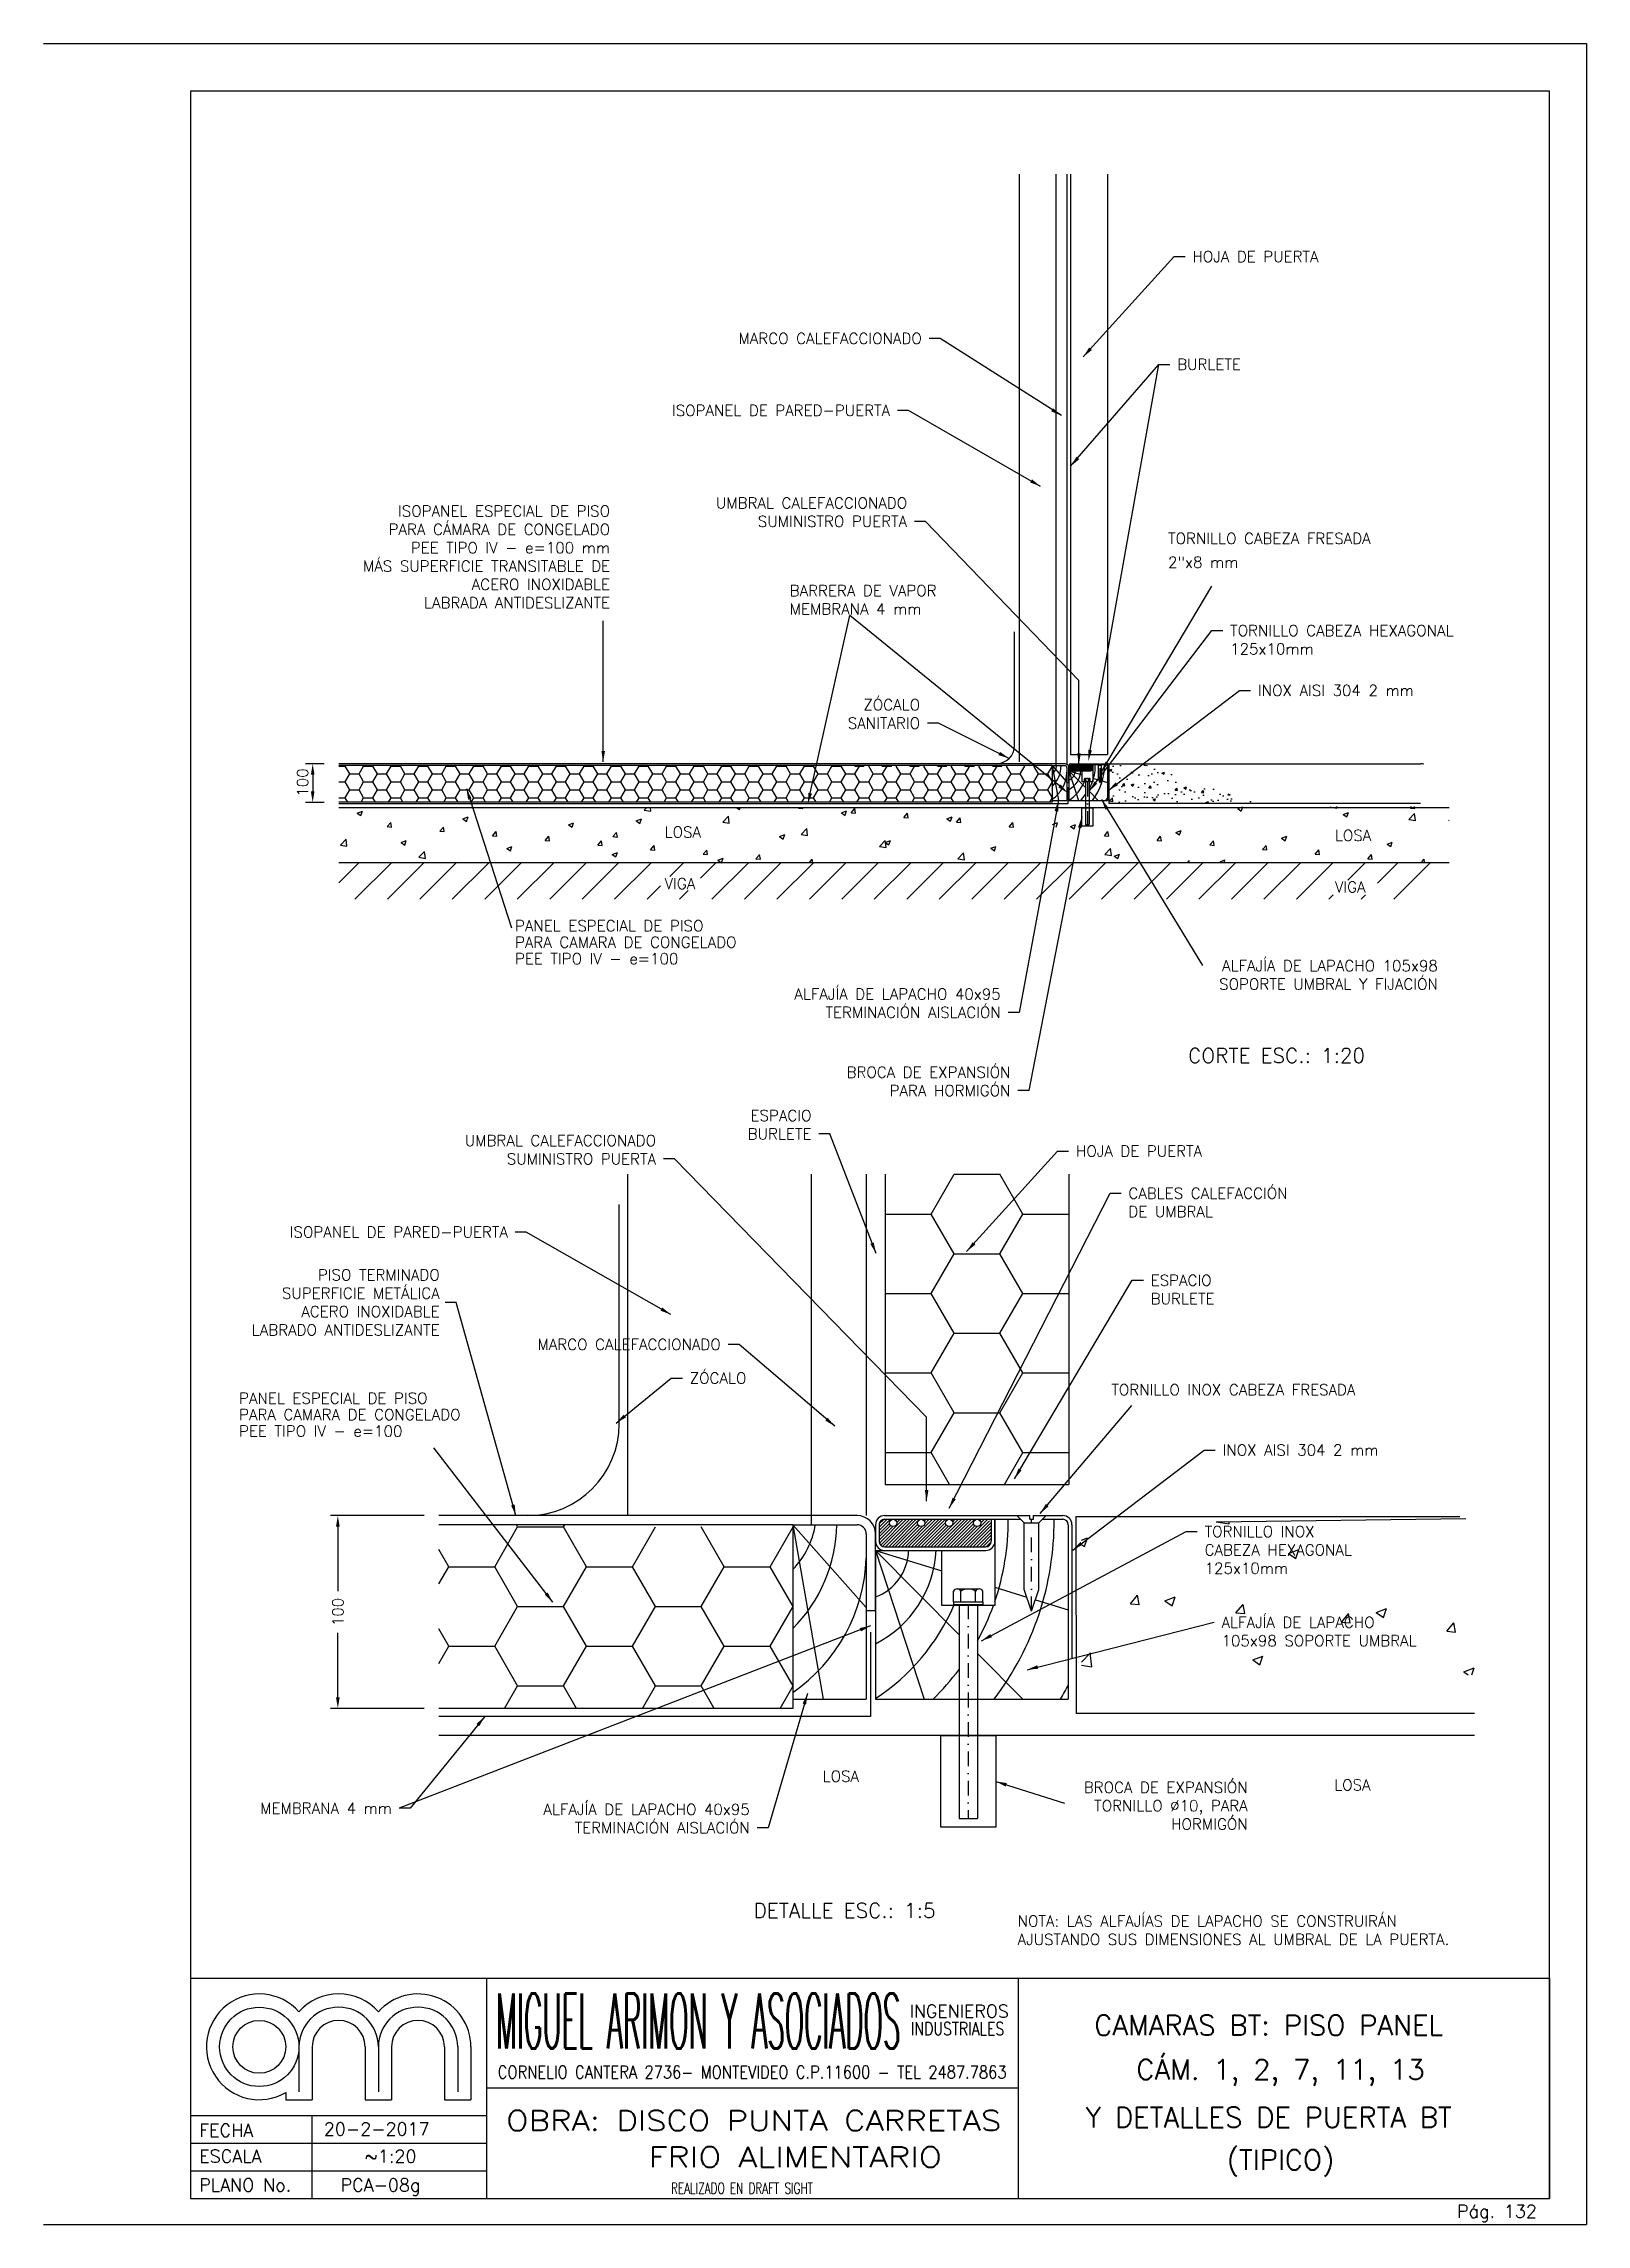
# Model space of a CAD drawing. Extents: x 2682 to 23682, y -29604 to -17724.
# Drawn here: x 6882 to 11082, y -29604 to -23664 of the extents above; entities that cross this region are included whole.
import ezdxf
from ezdxf.enums import TextEntityAlignment as Align

# ---------------------------------------------------------------- set-up
doc = ezdxf.new("R2010")
doc.units = 0
doc.header["$MEASUREMENT"] = 0
doc.header["$PDMODE"] = 33
doc.linetypes.add('CEN5', pattern=[80, 40, -20, 0, -20])
doc.layers.get('0').update_dxf_attribs({"linetype": 'CONTINUOUS'})
doc.layers.get('DEFPOINTS').update_dxf_attribs({"linetype": 'CONTINUOUS'})
for name, color, linetype in [('0.25', 50, 'CONTINUOUS'), ('0.35', 7, 'CONTINUOUS'), ('0.45', 23, 'CONTINUOUS'), ('0.6', 15, 'CONTINUOUS'), ('A_tabiq-paneles-fino', 10, 'CONTINUOUS'), ('CA-OIL', 244, 'CONTINUOUS'), ('Eq_camaras', 3, 'CONTINUOUS'), ('FI', 2, 'CONTINUOUS'), ('GR', 9, 'CONTINUOUS'), ('IS', 5, 'CONTINUOUS'), ('MF', 19, 'CONTINUOUS'), ('TX', 13, 'CONTINUOUS')]:
    doc.layers.add(name, color=color, linetype=linetype)
doc.styles.add('ROMANS', font='romans')
doc.styles.get("Standard").update_dxf_attribs({"font": 'ITALIC'})
doc.dimstyles.new('RPM 1-20', dxfattribs={"dimscale": 20, "dimtxt": 1.5, "dimasz": 1.5, "dimexe": 1, "dimexo": 2, "dimgap": 1, "dimtad": 0, "dimdec": 0, "dimtxsty": 'ROMANS', "dimcen": 1.5, "dimclrd": 256, "dimclre": 256, "dimclrt": 256, "dimadec": 0, "dimazin": 0, "dimtfac": 1, "dimtdec": 0, "dimtix": 1, "dimtmove": 2, "dimatfit": 0, "dimfxl": 1, "dimtolj": 1, "dimlwd": -1, "dimlwe": -1, "dimarcsym": 0})
doc.dimstyles.new('RPM 1-50', dxfattribs={"dimscale": 20, "dimtxt": 1.5, "dimasz": 1.5, "dimexe": 1, "dimexo": 2, "dimgap": 1, "dimtad": 0, "dimdec": 0, "dimtxsty": 'ROMANS', "dimcen": 1.5, "dimclrd": 256, "dimclre": 256, "dimclrt": 256, "dimadec": 0, "dimazin": 0, "dimtfac": 1, "dimtdec": 0, "dimtix": 1, "dimtmove": 2, "dimatfit": 0, "dimfxl": 1, "dimtolj": 1, "dimlwd": -1, "dimlwe": -1, "dimarcsym": 0})
doc.dimstyles.get("Standard").update_dxf_attribs({"dimtxt": 0.18, "dimasz": 0.18, "dimexe": 0.18, "dimexo": 0.0625, "dimgap": 0.09, "dimtad": 0, "dimtih": 1, "dimtoh": 1, "dimdec": 4, "dimzin": 0, "dimdsep": 46, "dimtxsty": 'Standard', "dimcen": 0.09, "dimadec": 0, "dimazin": 0, "dimtfac": 1, "dimtdec": 4, "dimtofl": 0, "dimtmove": 0, "dimatfit": 3, "dimfxl": 1, "dimtolj": 1, "dimtzin": 0, "dimarcsym": 0})

msp = doc.modelspace()

# ---------------------------------------------------------------- texts
at = {"style": 'ROMANS'}
for s, p in [('CORTE ESC.: 1:20', (10238.70897, -26420.46607)), ('DETALLE ESC.: 1:5', (9062.48068, -28749.05232))]:
    msp.add_text(s, height=40, dxfattribs=at).set_placement(p, align=Align.MIDDLE)
at = {"layer": '0.35', "style": 'ROMANS'}
for s, width, p, p2 in [('INGENIEROS ', 0.868836, (9239.35881, -29040.74901), (9533.31508, -29040.74901)), ('INDUSTRIALES', 0.729467, (9243.0955, -29088.46393), (9497.19332, -29088.46393))]:
    msp.add_text(s, height=35, dxfattribs=dict(at, width=width)).set_placement(p, p2, align=Align.FIT)
for s, p in [('FECHA', (7305.56755, -29365.23413)), ('ESCALA', (7305.56755, -29435.84606)), ('PLANO No.', (7305.56755, -29514.24536))]:
    msp.add_text(s, height=35, dxfattribs=at).set_placement(p)
at = {"layer": '0.45', "style": 'ROMANS'}
for s, p in [('CAMARAS BT: PISO PANEL', (10217.19172, -29061.53812)), ('CÁM. 1, 2, 7, 11, 13', (10249.33637, -29181.41999)), ('Y DETALLES DE PUERTA BT', (10217.19172, -29312.20015)), ('(TIPICO)', (10249.33637, -29432.08201))]:
    msp.add_text(s, height=55, dxfattribs=at).set_placement(p, align=Align.MIDDLE)
at = {"layer": '0.6', "style": 'ROMANS'}
for s, width, p, p2 in [('OBRA: DISCO PUNTA CARRETAS', 1.035604, (8141.14074, -29348.70155), (9489.15215, -29348.70155)), ('FRIO ALIMENTARIO', 1.088962, (8529.00234, -29448.1097), (9327.57484, -29448.1097))]:
    msp.add_text(s, height=55, dxfattribs=dict(at, width=width)).set_placement(p, p2, align=Align.FIT)
at = {"layer": 'FI', "style": 'ROMANS', "width": 0.730272}
msp.add_text('CORNELIO CANTERA 2736- MONTEVIDEO C.P.11600 - TEL 2487.7863', height=35, dxfattribs=at).set_placement((8118.33909, -29206.69584), (9503.42122, -29206.69584), align=Align.FIT)
at = {"layer": 'FI', "style": 'ROMANS'}
for s, p in [('20-2-2017', (7644.83721, -29361.5731)), ('~1:20', (7756.1267, -29435.84606)), ('PCA-08g', (7690.27573, -29514.24536)), ('Pág. 132', (10729.93481, -29585.88885))]:
    msp.add_text(s, height=35, dxfattribs=at).set_placement(p)
at = {"layer": 'FI', "style": 'ROMANS', "width": 0.691964}
msp.add_text('REALIZADO EN DRAFT SIGHT', height=30, dxfattribs=at).set_placement((8783.21793, -29505.60529), align=Align.MIDDLE)
at = {"layer": 'GR', "style": 'ROMANS', "width": 0.325217}
msp.add_text('MIGUEL ARIMON Y ASOCIADOS', height=150, dxfattribs=at).set_placement((8113.35679, -29125.05338), (9214.44726, -29125.05338), align=Align.FIT)
at = {"layer": 'TX', "style": 'ROMANS'}
for s, p in [('TORNILLO CABEZA FRESADA', (9943.18915, -25026.87335)), ('2"x8 mm', (9943.18915, -25091.63526)), ('TORNILLO INOX CABEZA FRESADA', (9788.73539, -27345.45011))]:
    msp.add_text(s, height=30, dxfattribs=at).set_placement(p)
for s, p in [('LOSA', (8572.54277, -25811.53459)), ('LOSA', (10397.39395, -25820.68395)), ('VIGA', (8572.54277, -25952.05217)), ('VIGA', (10397.39395, -25961.20153)), ('PANEL ESPECIAL DE PISO', (8165.26254, -26066.92037)), ('PARA CAMARA DE CONGELADO', (8165.26254, -26111.74378)), ('PEE TIPO IV - e=100', (8165.26254, -26156.56719)), ('PANEL ESPECIAL DE PISO', (7414.0733, -27353.608)), ('PARA CAMARA DE CONGELADO', (7414.0733, -27398.43141)), ('PEE TIPO IV - e=100', (7414.0733, -27443.25481)), ('LOSA', (9002.87975, -28383.22376)), ('LOSA', (10395.61615, -28407.14062))]:
    msp.add_text(s, height=30, dxfattribs=at).set_placement(p, align=Align.MIDDLE_LEFT)
at = {"layer": 'TX', "char_height": 30, "style": 'ROMANS'}
for s, insert, attachment_point in [('\\A1;HOJA DE PUERTA', (10009.66629, -24228.95894), 1), ('\\A1;MARCO CALEFACCIONADO', (9272.68873, -24481.96108), 9), ('\\A1;BURLETE', (9968.09163, -24522.66454), 1), ('\\A1;ISOPANEL DE PARED-PUERTA', (9186.52004, -24678.12203), 9), ('ISOPANEL ESPECIAL DE PISO\\PPARA CÁMARA DE CONGELADO\\PPEE TIPO IV - e=100 mm\\PMÁS SUPERFICIE TRANSITABLE DE \\PACERO INOXIDABLE \\PLABRADA ANTIDESLIZANTE', (8424.12744, -25202.16277), 9), ('UMBRAL CALEFACCIONADO\\PSUMINISTRO PUERTA', (9232.84843, -24980.31291), 9), ('BARRERA DE VAPOR\\PMEMBRANA 4 mm', (8913.23925, -25138.89039), 1), ('TORNILLO CABEZA HEXAGONAL\\P125x10mm', (10112.27768, -25247.70142), 1), ('INOX AISI 304 2 mm', (10188.08288, -25410.93699), 1), ('\\A1;ZÓCALO\\PSANITARIO', (9267.99267, -25529.96974), 9), ('ALFAJÍA DE LAPACHO 105x98\\PSOPORTE UMBRAL Y FIJACIÓN', (10677.76438, -26240.77833), 9), ('ALFAJÍA DE LAPACHO 40x95\\PTERMINACIÓN AISLACIÓN', (9487.7168, -26317.75807), 9), ('\\A1;BROCA DE EXPANSIÓN\\PPARA HORMIGÓN', (9514.14622, -26530.77618), 9), ('ESPACIO\\PBURLETE', (8972.39966, -26648.7143), 9), ('UMBRAL CALEFACCIONADO\\PSUMINISTRO PUERTA', (8549.32672, -26716.92736), 9), ('\\A1;HOJA DE PUERTA', (9692.60982, -26665.58766), 1), ('\\A1;CABLES CALEFACCIÓN\\PDE UMBRAL', (9835.28063, -26780.46504), 1), ('\\A1;ISOPANEL DE PARED-PUERTA', (8146.08981, -26916.00602), 9), ('PISO TERMINADO\\PSUPERFICIE METÁLICA \\PACERO INOXIDABLE\\PLABRADO ANTIDESLIZANTE', (7960.28989, -27092.71055), 6), ('ESPACIO\\PBURLETE', (9895.96488, -27017.5683), 1), ('\\A1;MARCO CALEFACCIONADO', (8725.33561, -27222.18496), 9), ('\\A1;ZÓCALO', (8640.89914, -27283.95301), 1), ('INOX AISI 304 2 mm', (10091.7385, -27479.83352), 1), ('TORNILLO INOX\\PCABEZA HEXAGONAL\\P125x10mm', (10042.68243, -27701.94738), 1), ('ALFAJÍA DE LAPACHO\\P105x98 SOPORTE UMBRAL', (10088.8621, -27949.10195), 1), ('BROCA DE EXPANSIÓN\\PTORNILLO %%c10, PARA \\PHORMIGÓN', (10159.98315, -28528.67382), 9), ('ALFAJÍA DE LAPACHO 40x95\\P TERMINACIÓN AISLACIÓN', (8804.5147, -28538.59383), 9), ('\\A1;MEMBRANA 4 mm', (7830.24829, -28485.45257), 9), ('NOTA: LAS ALFAJÍAS DE LAPACHO SE CONSTRUIRÁN \\PAJUSTANDO SUS DIMENSIONES AL UMBRAL DE LA PUERTA.', (9533.67954, -28762.74901), 1)]:
    msp.add_mtext(s, dxfattribs=dict(at, insert=insert, attachment_point=attachment_point))

# ---------------------------------------------------------------- blocks, each defined once
blk = doc.blocks.new('*D433')
at = {"layer": 'DEFPOINTS', "color": 0, "transparency": 16777216}
for p in [(7957.9, -27673.4), (7683, -28198.4), (7957.9, -28198.4)]:
    blk.add_point(p, dxfattribs=at)
at = {"layer": 'TX', "transparency": 16777216}
for p, q in [((7917.9, -27673.4), (7663, -27673.4)), ((7683, -27703.4), (7683, -27879.5)), ((7683, -28168.4), (7683, -27992.3)), ((7917.9, -28198.4), (7663, -28198.4))]:
    blk.add_line(p, q, dxfattribs=at)
for points in [[(7678, -27703.4), (7688, -27703.4), (7683, -27673.4)], [(7678, -28168.4), (7688, -28168.4), (7683, -28198.4)]]:
    blk.add_solid(points, dxfattribs=at)
at = {"layer": 'TX', "transparency": 16777216, "insert": (7683, -27935.9), "char_height": 30, "attachment_point": 5, "rotation": 90, "style": 'ROMANS'}
blk.add_mtext('\\A1;100', dxfattribs=at)
blk = doc.blocks.new('*D432')
at = {"layer": 'DEFPOINTS', "color": 0, "transparency": 16777216}
for p in [(7686, -25625.6), (7614.5, -25730.6), (7686, -25730.6)]:
    blk.add_point(p, dxfattribs=at)
at = {"layer": 'TX', "transparency": 16777216}
for p, q in [((7646, -25625.6), (7594.5, -25625.6)), ((7614.5, -25655.6), (7614.5, -25700.6)), ((7646, -25730.6), (7594.5, -25730.6))]:
    blk.add_line(p, q, dxfattribs=at)
for points in [[(7609.5, -25655.6), (7619.5, -25655.6), (7614.5, -25625.6)], [(7609.5, -25700.6), (7619.5, -25700.6), (7614.5, -25730.6)]]:
    blk.add_solid(points, dxfattribs=at)
at = {"layer": 'TX', "transparency": 16777216, "insert": (7587, -25676.6), "char_height": 30, "attachment_point": 5, "rotation": 90, "style": 'ROMANS'}
blk.add_mtext('\\A1;100', dxfattribs=at)

# ---------------------------------------------------------------- dimensions: what is measured, and where the dimension line sits
at = {"layer": 'TX'}
dim = msp.add_linear_dim(base=(7614.46682, -25730.56323), p1=(7686.04821, -25625.56323), p2=(7686.04821, -25730.56323), angle=90, text='100', dimstyle='RPM 1-20', dxfattribs=at)
dim.commit()
dim.dimension.update_dxf_attribs({"geometry": '*D432', "text_midpoint": (7587.00539, -25676.61634), "dimtype": 160})
dim = msp.add_linear_dim(base=(7682.98946, -28198.41129), p1=(7957.90438, -27673.41129), p2=(7957.90438, -28198.41129), angle=90, text='100', dimstyle='RPM 1-50', dxfattribs=at)
dim.commit()
dim.dimension.update_dxf_attribs({"geometry": '*D433', "text_midpoint": (7682.98946, -27935.91129)})

# ---------------------------------------------------------------- hatches: boundary and pattern name
at = {"layer": '0.25'}
h = msp.add_hatch(dxfattribs=at)
h.set_pattern_fill('ANSI31', color=256, scale=10, style=0)
h.set_pattern_definition([(45, (23979.845, -6322.5444), (-0.883883476, 0.883883476), [])])
edge = h.paths.add_edge_path(flags=16)
edge.add_arc((9728.42379, -25629.56323), 2, 0, 360)
edge = h.paths.add_edge_path(flags=16)
edge.add_arc((9713.17379, -25629.56323), 2, 0, 360)
edge = h.paths.add_edge_path(flags=16)
edge.add_arc((9697.92379, -25629.56323), 2, 0, 360)
edge = h.paths.add_edge_path(flags=16)
edge.add_arc((9682.67379, -25629.56323), 2, 0, 360)
edge = h.paths.add_edge_path()
edge.add_line((9678.04879, -25627.56323), (9724.22144, -25627.56323))
edge.add_line((9724.22144, -25627.56323), (9733.04879, -25627.56323))
edge.add_arc((9733.04879, -25630.56323), 3, 0, 90, ccw=False)
edge.add_line((9736.04879, -25630.56323), (9736.04879, -25639.56323))
edge.add_arc((9733.04879, -25639.56323), 3, 270, 360, ccw=False)
edge.add_line((9733.04879, -25642.56323), (9678.04879, -25642.56323))
edge.add_arc((9678.04879, -25639.56323), 3, 180, 270, ccw=False)
edge.add_line((9675.04879, -25639.56323), (9675.04879, -25630.56323))
edge.add_arc((9678.04879, -25630.56323), 3, 90, 180, ccw=False)
h = msp.add_hatch(dxfattribs=at)
h.set_pattern_fill('ANSI31', color=256, scale=50, style=0)
h.set_pattern_definition([(45, (80680.685, 68841.683), (-4.41941738, 4.41941738), [])])
edge = h.paths.add_edge_path(flags=16)
edge.add_arc((9423.57941, -27693.41129), 10, 0, 360)
edge = h.paths.add_edge_path(flags=16)
edge.add_arc((9347.32941, -27693.41129), 10, 0, 360)
edge = h.paths.add_edge_path(flags=16)
edge.add_arc((9271.07941, -27693.41129), 10, 0, 360)
edge = h.paths.add_edge_path(flags=16)
edge.add_arc((9194.82941, -27693.41129), 10, 0, 360)
edge = h.paths.add_edge_path()
edge.add_line((9171.70441, -27683.41129), (9402.56765, -27683.41129))
edge.add_line((9402.56765, -27683.41129), (9446.70441, -27683.41129))
edge.add_arc((9446.70441, -27698.41129), 15, 0, 90, ccw=False)
edge.add_line((9461.70441, -27698.41129), (9461.70441, -27743.41129))
edge.add_arc((9446.70441, -27743.41129), 15, 270, 360, ccw=False)
edge.add_line((9446.70441, -27758.41129), (9171.70441, -27758.41129))
edge.add_arc((9171.70441, -27743.41129), 15, 180, 270, ccw=False)
edge.add_line((9156.70441, -27743.41129), (9156.70441, -27698.41129))
edge.add_arc((9171.70441, -27698.41129), 15, 90, 180, ccw=False)
at = {"layer": 'MF'}
h = msp.add_hatch(dxfattribs=at)
h.set_pattern_fill('AR-CONC', color=256, scale=10, style=0)
h.set_pattern_definition([(50, (29215.695, -1e-11), (71.72602, -6.27521), [7.5, -82.5]), (355, (29215.695, -1e-11), (-13.87513, 75.21921), [6, -66]), (100.4514, (29221.67, -0.52), (57.85094, 68.94395), [6.37402, -70.11421]), (46.1842, (29215.695, 20), (106.7241, -16.5519), [11.25, -123.75]), (96.6356, (29224.59, 18.62), (93.46627, 97.4118), [9.56103, -105.1713]), (351.1842, (29215.7, 20), (93.4662, 97.41186), [9, -99]), (21, (29225.695, 15), (59.6907, -40.26189), [7.5, -82.5]), (326, (29225.695, 15), (24.33153, 72.515), [6, -66]), (71.4514, (29230.67, 11.645), (84.02226, 32.25305), [6.37402, -70.11421]), (37.5, (29215.695, -1e-11), (1.215986, 33.289385), [0, -65.2, 0, -67, 0, -66.25]), (7.5, (29215.695, -1e-11), (26.306954, 39.44117), [0, -38.2, 0, -63.7, 0, -25.25]), (327.5, (29193.395, -1e-11), (53.382244, -2.255487), [0, -25, 0, -78, 0, -103.5]), (317.5, (29183.395, -1e-11), (58.31862, 10.0105), [0, -32.5, 0, -51.8, 0, -73.5])])
h.paths.add_polyline_path([(9782.04879, -25733.38045), (9785.73265, -25625.56323), (9875.61396, -25625.56323), (10182.04879, -25733.38045)])

# ---------------------------------------------------------------- linework, layer by layer
at = {"layer": '0.25'}
for p, q in [((9673.04879, -25630.56323), (9673.04879, -25639.56323)), ((9675.04879, -25630.56323), (9675.04879, -25639.56323)), ((9678.04879, -25625.56323), (9757.04879, -25625.56323)), ((9678.04879, -25627.56323), (9724.22144, -25627.56323)), ((9678.04879, -25642.56323), (9733.04879, -25642.56323)), ((9678.04879, -25644.56323), (9733.04879, -25644.56323)), ((9724.22144, -25627.56323), (9752.04879, -25627.56323)), ((9736.04879, -25627.56323), (9736.04879, -25639.56323)), ((9738.04879, -25639.56323), (9738.04879, -25627.56323)), ((9738.04879, -25630.56323), (9738.04879, -25639.56323)), ((9750.04879, -25625.56323), (9754.04879, -25629.56323)), ((9754.04879, -25629.56323), (9762.04879, -25629.56323)), ((9754.04879, -25665.85358), (9754.04879, -25629.56323)), ((9757.04879, -25627.50802), (9757.04879, -25625.56323)), ((9757.04879, -25627.50802), (9759.04879, -25627.50802)), ((9758.04879, -25629.56323), (9758.04879, -25627.50802)), ((9759.04879, -25627.50802), (9759.04879, -25625.56323)), ((9759.04879, -25625.56323), (9775.04879, -25625.56323)), ((9762.04879, -25629.56323), (9766.04879, -25625.56323)), ((9762.04879, -25665.85358), (9762.04879, -25629.56323)), ((9764.04879, -25627.56323), (9775.04879, -25627.56323)), ((9780.04879, -25630.56323), (9780.04879, -25703.38045)), ((9715.54879, -25672.56323), (9715.54879, -25666.76141)), ((9715.54879, -25672.56323), (9715.54879, -25673.95469)), ((9715.54879, -25672.56323), (9731.54879, -25672.56323)), ((9715.54879, -25673.95469), (9731.54879, -25673.95469)), ((9717.54879, -25665.53782), (9729.54879, -25665.53782)), ((9718.54879, -25674.56323), (9718.54879, -25790.63524)), ((9719.54879, -25672.56323), (9719.54879, -25666.76141)), ((9727.54879, -25672.56323), (9727.54879, -25666.76141)), ((9728.54879, -25674.56323), (9728.54879, -25790.63524)), ((9731.54879, -25672.56323), (9731.54879, -25666.76141)), ((9731.54879, -25672.56323), (9731.54879, -25673.95469)), ((9758.04879, -25677.56323), (9754.04879, -25665.85358)), ((9758.04879, -25677.56323), (9762.04879, -25665.85358)), ((9718.54879, -25790.63524), (9728.54879, -25790.63524)), ((9171.70441, -27673.41129), (9566.70441, -27673.41129)), ((9531.70441, -27673.41129), (9551.70441, -27693.41129)), ((9566.70441, -27683.13524), (9566.70441, -27673.41129)), ((9576.70441, -27673.41129), (9656.70441, -27673.41129)), ((9576.70441, -27683.13524), (9576.70441, -27673.41129)), ((9591.70441, -27693.41129), (9611.70441, -27673.41129)), ((9146.70441, -27698.41129), (9146.70441, -27743.41129)), ((9156.70441, -27698.41129), (9156.70441, -27743.41129)), ((9171.70441, -27683.41129), (9402.56765, -27683.41129)), ((9402.56765, -27683.41129), (9541.70441, -27683.41129)), ((9461.70441, -27683.41129), (9461.70441, -27743.41129)), ((9471.70441, -27743.41129), (9471.70441, -27683.41129)), ((9471.70441, -27698.41129), (9471.70441, -27743.41129)), ((9551.70441, -27874.86304), (9551.70441, -27693.41129)), ((9551.70441, -27693.41129), (9591.70441, -27693.41129)), ((9566.70441, -27683.13524), (9576.70441, -27683.13524)), ((9571.70441, -27693.41129), (9571.70441, -27683.13524)), ((9591.70441, -27874.86304), (9591.70441, -27693.41129)), ((9601.70441, -27683.41129), (9656.70441, -27683.41129)), ((9681.70441, -27698.41129), (9681.70441, -28062.49737)), ((9171.70441, -27758.41129), (9446.70441, -27758.41129)), ((9171.70441, -27768.41129), (9446.70441, -27768.41129)), ((9359.20441, -27908.41129), (9359.20441, -27879.40214)), ((9359.20441, -27908.41129), (9439.20441, -27908.41129)), ((9359.20441, -27908.41129), (9359.20441, -27915.36856)), ((9359.20441, -27915.36856), (9439.20441, -27915.36856)), ((9369.20441, -27873.28422), (9429.20441, -27873.28422)), ((9374.20441, -27915.36856), (9374.20441, -28498.7713)), ((9379.20441, -27908.41129), (9379.20441, -27879.40214)), ((9419.20441, -27908.41129), (9419.20441, -27879.40214)), ((9424.20441, -27915.36856), (9424.20441, -28498.7713)), ((9439.20441, -27908.41129), (9439.20441, -27879.40214)), ((9439.20441, -27908.41129), (9439.20441, -27915.36856)), ((9571.70441, -27933.41129), (9551.70441, -27874.86304)), ((9571.70441, -27933.41129), (9591.70441, -27874.86304)), ((9374.20441, -28498.7713), (9424.20441, -28498.7713))]:
    msp.add_line(p, q, dxfattribs=at)
at = {"layer": '0.25', "linetype": 'CEN5'}
for p, q in [((9758.04879, -25677.56323), (9758.04879, -25629.56323)), ((9723.54879, -25674.56323), (9723.54879, -25790.63524)), ((9571.70441, -27933.41129), (9571.70441, -27693.41129)), ((9399.20441, -27915.36856), (9399.20441, -28498.7713))]:
    msp.add_line(p, q, dxfattribs=at)
at = {"layer": '0.25'}
for points in [[(9708.54879, -25745.38045), (9738.54879, -25745.38045), (9738.54879, -25795.38045), (9708.54879, -25795.38045)], [(9324.20441, -28272.49737), (9474.20441, -28272.49737), (9474.20441, -28522.49737), (9324.20441, -28522.49737)]]:
    msp.add_lwpolyline(points, close=True, dxfattribs=at)
for centre, radius in [((9682.67379, -25629.56323), 2), ((9697.92379, -25629.56323), 2), ((9713.17379, -25629.56323), 2), ((9728.42379, -25629.56323), 2), ((9194.82941, -27693.41129), 10), ((9271.07941, -27693.41129), 10), ((9347.32941, -27693.41129), 10), ((9423.57941, -27693.41129), 10)]:
    msp.add_circle(centre, radius, dxfattribs=at)
for centre, radius, start, end in [((9678.04879, -25630.56323), 5, 90, 180), ((9678.04879, -25639.56323), 5, 180, 270), ((9678.04879, -25630.56323), 3, 90, 180), ((9678.04879, -25639.56323), 3, 180, 270), ((9733.04879, -25639.56323), 5, 270, 360), ((9733.04879, -25639.56323), 3, 270, 360), ((9775.04879, -25630.56323), 5, 360, 90), ((9775.04879, -25630.56323), 3, 360, 90), ((9717.54879, -25667.78415), 2.24633, 27.084004741, 152.915995259), ((9723.54879, -25672.83745), 7.2745, 56.642169334, 123.357830666), ((9729.54879, -25667.78415), 2.24633, 27.084004741, 152.915995259), ((9171.70441, -27698.41129), 25, 90, 180), ((9656.70441, -27698.41129), 25, 360, 90), ((9171.70441, -27698.41129), 15, 90, 180), ((9656.70441, -27698.41129), 15, 360, 90), ((9171.70441, -27743.41129), 25, 180, 270), ((9171.70441, -27743.41129), 15, 180, 270), ((9446.70441, -27743.41129), 15, 270, 360), ((9446.70441, -27743.41129), 25, 270, 360), ((9369.20441, -27884.51588), 11.23167, 27.084004741, 152.915995259), ((9399.20441, -27909.78237), 36.37249, 56.642169334, 123.357830666), ((9429.20441, -27884.51588), 11.23167, 27.084004741, 152.915995259)]:
    msp.add_arc(centre, radius, start, end, dxfattribs=at)
at = {"layer": '0.6'}
for p, q in [((10982.02535, -23793.22941), (7282.02535, -23793.22941)), ((7282.02535, -23793.22941), (7282.02535, -28933.22941)), ((10982.02535, -29533.22941), (10982.02535, -23793.22941)), ((7282.02535, -28933.22941), (10982.02535, -28933.22941)), ((7282.02535, -28933.22941), (7282.02535, -29533.22941)), ((8088.42486, -29533.22941), (8088.42486, -28933.22941)), ((9535.22511, -28933.22941), (9535.22511, -29533.22941)), ((10982.02535, -28933.22941), (10982.02535, -29533.22941)), ((7613.22515, -29120.4293), (7613.22515, -29264.42921)), ((7757.22506, -29120.4293), (7757.22506, -29264.42921)), ((7829.22502, -29120.4293), (7829.22502, -29264.42921)), ((7973.22493, -29120.4293), (7973.22493, -29264.42921)), ((8045.22489, -29120.4293), (8045.22489, -29264.42921)), ((7541.22519, -29245.13688), (7541.22519, -29264.42921)), ((7541.22519, -29264.42921), (7613.22515, -29264.42921)), ((7757.22506, -29264.42921), (7829.22502, -29264.42921)), ((7973.22493, -29264.42921), (8045.22489, -29264.42921)), ((9535.22511, -29233.22941), (8088.42486, -29233.22941)), ((7282.02535, -29307.62918), (8088.42486, -29307.62918)), ((7282.02535, -29533.22941), (10982.02535, -29533.22941)), ((7282.02535, -29533.22941), (10982.02535, -29533.22941))]:
    msp.add_line(p, q, dxfattribs=at)
msp.add_circle((7469.22524, -29120.4293), 71.99996, dxfattribs=at)
for centre, radius, start, end in [((7469.22524, -29120.4293), 143.99991, 41.409622109, 300), ((7685.22511, -29120.4293), 143.99991, 41.409622109, 138.590377891), ((7901.22498, -29120.4293), 143.99991, 0, 138.590377891), ((7685.22511, -29120.4293), 71.99996, 0, 180), ((7901.22498, -29120.4293), 71.99996, 0, 180)]:
    msp.add_arc(centre, radius, start, end, dxfattribs=at)
at = {"layer": 'A_tabiq-paneles-fino'}
for p, q in [((9628.04879, -25630.56323), (9668.04879, -25675.63665)), ((9628.04879, -25630.56323), (9644.6267, -25725.56323)), ((9628.04879, -25630.56323), (9663.04879, -25630.56323)), ((9673.04879, -25644.56323), (9673.04879, -25725.56323)), ((9673.04879, -25644.56323), (9709.09471, -25644.56323)), ((9673.04879, -25644.56323), (9699.62877, -25725.56323)), ((9673.04879, -25644.56323), (9709.09471, -25655.66162)), ((9673.04879, -25644.56323), (9718.54879, -25690.49971)), ((9738.04879, -25627.56323), (9738.04879, -25644.56323)), ((9738.04879, -25627.56323), (9752.04879, -25627.56323)), ((9764.04879, -25627.56323), (9775.04879, -25627.56323)), ((9778.04879, -25630.56323), (9778.04879, -25725.56323)), ((9728.54879, -25700.59564), (9753.27916, -25725.56323)), ((9738.04879, -25664.57645), (9755.44188, -25669.93171)), ((9760.15952, -25671.38425), (9778.04879, -25676.89228)), ((9628.04879, -25725.56323), (9668.04879, -25725.56323)), ((9673.04879, -25725.56323), (9778.04879, -25725.56323)), ((8921.70441, -27698.41129), (9004.59395, -28173.41129)), ((8921.70441, -27698.41129), (9096.70441, -27698.41129)), ((8921.70441, -27698.41129), (9121.70441, -27923.77839)), ((9471.70441, -27683.41129), (9541.70441, -27683.41129)), ((9471.70441, -27683.41129), (9471.70441, -27768.41129)), ((9601.70441, -27683.41129), (9656.70441, -27683.41129)), ((9671.70441, -27698.41129), (9671.70441, -28173.41129)), ((9146.70441, -27768.41129), (9279.60432, -28173.41129)), ((9146.70441, -27768.41129), (9146.70441, -28173.41129)), ((9146.70441, -27768.41129), (9374.20441, -27998.09365)), ((9146.70441, -27768.41129), (9326.93399, -27823.9032)), ((9146.70441, -27768.41129), (9326.93399, -27768.41129)), ((9471.70441, -27868.47739), (9558.66982, -27895.25366)), ((9582.25807, -27902.51638), (9671.70441, -27930.05653)), ((9424.20441, -28048.57329), (9547.85624, -28173.41129)), ((8921.70441, -28173.41129), (9121.70441, -28173.41129)), ((9146.70441, -28173.41129), (9671.70441, -28173.41129))]:
    msp.add_line(p, q, dxfattribs=at)
for points in [[(9668.04879, -25635.56323), (9668.04879, -25725.56323)], [(9738.04879, -25644.56323), (9738.04879, -25674.56323), (9709.09471, -25674.56323), (9709.09471, -25644.56323)], [(9121.70441, -27723.41129), (9121.70441, -28173.41129)], [(9471.70441, -27768.41129), (9471.70441, -27918.41129), (9326.93399, -27918.41129), (9326.93399, -27768.41129)]]:
    msp.add_lwpolyline(points, dxfattribs=at)
for centre, radius, start, end in [((9596.87188, -25623.97804), 43.86772, 315.292143176, 351.36642361), ((9570.49447, -25629.42822), 81.45992, 314.953724536, 359.201648254), ((9575.0287, -25645.40403), 93.08424, 304.721821321, 357.872766021), ((9663.04879, -25635.56323), 5, 0, 90), ((9645.46812, -25641.30746), 60.7101, 297.01998582, 357.107484464), ((9663.51395, -25643.9823), 27.56393, 290.237816229, 358.792343453), ((9609.75767, -25628.49974), 160.56706, 322.806811989, 0.334177417), ((9609.75767, -25628.49974), 135.56706, 341.143252182, 0.39580417), ((9775.04879, -25630.56323), 3, 360, 90), ((9609.75767, -25628.49974), 115.56706, 303.2064307, 336.510142053), ((9609.75767, -25628.49974), 135.56706, 314.276312538, 323.368481113), ((9609.75767, -25628.49974), 135.56706, 331.193687086, 340.136294659), ((9609.75767, -25628.49974), 190.56706, 329.380098101, 332.019472902), ((8633.93282, -27692.73621), 407.29958, 314.953724536, 359.201648254), ((8765.81982, -27665.48533), 219.33858, 315.292143176, 351.36642361), ((9096.70441, -27723.41129), 25, 0, 90), ((8830.24878, -27688.09379), 802.83532, 322.806811989, 0.334177417), ((8830.24878, -27688.09379), 677.83532, 341.143252182, 0.39580417), ((9656.70441, -27698.41129), 15, 360, 90), ((8656.60393, -27772.61525), 465.42122, 304.721821321, 357.872766021), ((9008.80104, -27752.1324), 303.5505, 297.01998582, 357.107484464), ((9099.03019, -27765.5066), 137.81963, 290.237816229, 358.792343453), ((8830.24878, -27688.09379), 577.83532, 303.2064307, 336.510142053), ((8830.24878, -27688.09379), 677.83532, 331.193687086, 340.136294659), ((8830.24878, -27688.09379), 677.83532, 314.276312538, 323.368481113), ((8830.24878, -27688.09379), 952.83532, 329.380098101, 332.019472902)]:
    msp.add_arc(centre, radius, start, end, dxfattribs=at)
at = {"layer": 'CA-OIL'}
for p, q in [((7686.04821, -25631.73271), (7703.19818, -25631.73271)), ((7715.69817, -25653.38335), (7703.19817, -25631.73271)), ((7703.19818, -25631.73271), (7703.87337, -25630.56323)), ((7703.19818, -25675.03398), (7715.69818, -25653.38334)), ((7715.69818, -25653.38335), (7740.69818, -25653.38335)), ((7753.19817, -25675.03398), (7740.69817, -25653.38335)), ((7740.69818, -25653.38334), (7753.19818, -25631.73271)), ((7753.19817, -25631.73271), (7752.52297, -25630.56323)), ((7753.19818, -25631.73271), (7778.19818, -25631.73271)), ((7790.69817, -25653.38335), (7778.19817, -25631.73271)), ((7778.19818, -25631.73271), (7778.87337, -25630.56323)), ((7778.19818, -25675.03398), (7790.69818, -25653.38334)), ((7790.69818, -25653.38335), (7815.69818, -25653.38335)), ((7828.19817, -25675.03398), (7815.69817, -25653.38335)), ((7815.69818, -25653.38334), (7828.19818, -25631.73271)), ((7828.19817, -25631.73271), (7827.52297, -25630.56323)), ((7828.19818, -25631.73271), (7853.19818, -25631.73271)), ((7865.69817, -25653.38335), (7853.19817, -25631.73271)), ((7853.19818, -25631.73271), (7853.87337, -25630.56323)), ((7853.19818, -25675.03398), (7865.69818, -25653.38334)), ((7865.69818, -25653.38335), (7890.69818, -25653.38335)), ((7903.19817, -25675.03398), (7890.69817, -25653.38335)), ((7890.69818, -25653.38334), (7903.19818, -25631.73271)), ((7903.19817, -25631.73271), (7902.52297, -25630.56323)), ((7903.19818, -25631.73271), (7928.19818, -25631.73271)), ((7940.69817, -25653.38335), (7928.19817, -25631.73271)), ((7928.19818, -25631.73271), (7928.87337, -25630.56323)), ((7928.19818, -25675.03398), (7940.69818, -25653.38334)), ((7940.69818, -25653.38335), (7965.69818, -25653.38335)), ((7978.19817, -25675.03398), (7965.69817, -25653.38335)), ((7965.69818, -25653.38334), (7978.19818, -25631.73271)), ((7978.19817, -25631.73271), (7977.52297, -25630.56323)), ((7978.19818, -25631.73271), (8003.19818, -25631.73271)), ((8015.69817, -25653.38335), (8003.19817, -25631.73271)), ((8003.19818, -25631.73271), (8003.87337, -25630.56323)), ((8003.19818, -25675.03398), (8015.69818, -25653.38334)), ((8015.69818, -25653.38335), (8040.69818, -25653.38335)), ((8053.19817, -25675.03398), (8040.69817, -25653.38335)), ((8040.69818, -25653.38334), (8053.19818, -25631.73271)), ((8053.19817, -25631.73271), (8052.52297, -25630.56323)), ((8053.19818, -25631.73271), (8078.19818, -25631.73271)), ((8090.69817, -25653.38335), (8078.19817, -25631.73271)), ((8078.19818, -25631.73271), (8078.87337, -25630.56323)), ((8078.19818, -25675.03398), (8090.69818, -25653.38334)), ((8090.69818, -25653.38335), (8115.69818, -25653.38335)), ((8128.19817, -25675.03398), (8115.69817, -25653.38335)), ((8115.69818, -25653.38334), (8128.19818, -25631.73271)), ((8128.19817, -25631.73271), (8127.52297, -25630.56323)), ((8128.19818, -25631.73271), (8153.19818, -25631.73271)), ((8165.69817, -25653.38335), (8153.19817, -25631.73271)), ((8153.19818, -25631.73271), (8153.87337, -25630.56323)), ((8153.19818, -25675.03398), (8165.69818, -25653.38334)), ((8165.69818, -25653.38335), (8190.69818, -25653.38335)), ((8203.19817, -25675.03398), (8190.69817, -25653.38335)), ((8190.69818, -25653.38334), (8203.19818, -25631.73271)), ((8203.19817, -25631.73271), (8202.52297, -25630.56323)), ((8203.19818, -25631.73271), (8228.19818, -25631.73271)), ((8240.69817, -25653.38335), (8228.19817, -25631.73271)), ((8228.19818, -25631.73271), (8228.87337, -25630.56323)), ((8228.19818, -25675.03398), (8240.69818, -25653.38334)), ((8240.69818, -25653.38335), (8265.69818, -25653.38335)), ((8278.19817, -25675.03398), (8265.69817, -25653.38335)), ((8265.69818, -25653.38334), (8278.19818, -25631.73271)), ((8278.19817, -25631.73271), (8277.52297, -25630.56323)), ((8278.19818, -25631.73271), (8303.19818, -25631.73271)), ((8315.69817, -25653.38335), (8303.19817, -25631.73271)), ((8303.19818, -25631.73271), (8303.87337, -25630.56323)), ((8303.19818, -25675.03398), (8315.69818, -25653.38334)), ((8315.69818, -25653.38335), (8340.69818, -25653.38335)), ((8353.19817, -25675.03398), (8340.69817, -25653.38335)), ((8340.69818, -25653.38334), (8353.19818, -25631.73271)), ((8353.19817, -25631.73271), (8352.52297, -25630.56323)), ((8353.19818, -25631.73271), (8378.19818, -25631.73271)), ((8390.69817, -25653.38335), (8378.19817, -25631.73271)), ((8378.19818, -25631.73271), (8378.87337, -25630.56323)), ((8378.19818, -25675.03398), (8390.69818, -25653.38334)), ((8390.69818, -25653.38335), (8415.69818, -25653.38335)), ((8428.19817, -25675.03398), (8415.69817, -25653.38335)), ((8415.69818, -25653.38334), (8428.19818, -25631.73271)), ((8428.19817, -25631.73271), (8427.52297, -25630.56323)), ((8428.19818, -25631.73271), (8453.19818, -25631.73271)), ((8465.69817, -25653.38335), (8453.19817, -25631.73271)), ((8453.19818, -25631.73271), (8453.87337, -25630.56323)), ((8453.19818, -25675.03398), (8465.69818, -25653.38334)), ((8465.69818, -25653.38335), (8490.69818, -25653.38335)), ((8503.19817, -25675.03398), (8490.69817, -25653.38335)), ((8490.69818, -25653.38334), (8503.19818, -25631.73271)), ((8503.19817, -25631.73271), (8502.52297, -25630.56323)), ((8503.19818, -25631.73271), (8528.19818, -25631.73271)), ((8540.69817, -25653.38335), (8528.19817, -25631.73271)), ((8528.19818, -25631.73271), (8528.87337, -25630.56323)), ((8528.19818, -25675.03398), (8540.69818, -25653.38334)), ((8540.69818, -25653.38335), (8565.69818, -25653.38335)), ((8578.19817, -25675.03398), (8565.69817, -25653.38335)), ((8565.69818, -25653.38334), (8578.19818, -25631.73271)), ((8578.19817, -25631.73271), (8577.52297, -25630.56323)), ((8578.19818, -25631.73271), (8603.19818, -25631.73271)), ((8615.69817, -25653.38335), (8603.19817, -25631.73271)), ((8603.19817, -25675.03398), (8615.69817, -25653.38334)), ((8603.19817, -25631.73271), (8603.87337, -25630.56323)), ((8615.69818, -25653.38335), (8640.69818, -25653.38335)), ((8640.69817, -25653.38334), (8653.19817, -25631.73271)), ((8653.19817, -25675.03398), (8640.69817, -25653.38335)), ((8653.19817, -25631.73271), (8652.52297, -25630.56323)), ((8653.19818, -25631.73271), (8678.19818, -25631.73271)), ((8678.19817, -25631.73271), (8678.87337, -25630.56323)), ((8690.69817, -25653.38335), (8678.19817, -25631.73271)), ((8678.19817, -25675.03398), (8690.69817, -25653.38334)), ((8690.69818, -25653.38335), (8715.69818, -25653.38335)), ((8715.69817, -25653.38334), (8728.19817, -25631.73271)), ((8728.19817, -25675.03398), (8715.69817, -25653.38335)), ((8728.19817, -25631.73271), (8727.52297, -25630.56323)), ((8728.19818, -25631.73271), (8753.19818, -25631.73271)), ((8753.19817, -25631.73271), (8753.87337, -25630.56323)), ((8765.69817, -25653.38335), (8753.19817, -25631.73271)), ((8753.19817, -25675.03398), (8765.69817, -25653.38334)), ((8765.69818, -25653.38335), (8790.69818, -25653.38335)), ((8790.69817, -25653.38334), (8803.19817, -25631.73271)), ((8803.19817, -25675.03398), (8790.69817, -25653.38335)), ((8803.19817, -25631.73271), (8802.52297, -25630.56323)), ((8803.19818, -25631.73271), (8828.19818, -25631.73271)), ((8828.19817, -25631.73271), (8828.87337, -25630.56323)), ((8840.69817, -25653.38335), (8828.19817, -25631.73271)), ((8828.19817, -25675.03398), (8840.69817, -25653.38334)), ((8840.69818, -25653.38335), (8865.69818, -25653.38335)), ((8865.69817, -25653.38334), (8878.19817, -25631.7327)), ((8878.19817, -25675.03398), (8865.69817, -25653.38335)), ((8878.19817, -25631.73271), (8877.52297, -25630.56323)), ((8878.19818, -25631.73271), (8903.19818, -25631.73271)), ((8903.19817, -25631.7327), (8903.87337, -25630.56323)), ((8915.69817, -25653.38335), (8903.19817, -25631.73271)), ((8903.19817, -25675.03397), (8915.69817, -25653.38334)), ((8915.69818, -25653.38335), (8940.69818, -25653.38335)), ((8940.69817, -25653.38334), (8953.19817, -25631.7327)), ((8953.19817, -25675.03398), (8940.69817, -25653.38335)), ((8953.19817, -25631.73271), (8952.52297, -25630.56323)), ((8953.19818, -25631.73271), (8978.19818, -25631.73271)), ((8978.19817, -25631.7327), (8978.87337, -25630.56323)), ((8990.69817, -25653.38335), (8978.19817, -25631.73271)), ((8978.19817, -25675.03397), (8990.69817, -25653.38334)), ((8990.69818, -25653.38335), (9015.69818, -25653.38335)), ((9015.69817, -25653.38334), (9028.19817, -25631.7327)), ((9028.19817, -25675.03398), (9015.69817, -25653.38335)), ((9028.19817, -25631.73271), (9027.52297, -25630.56323)), ((9028.19818, -25631.73271), (9053.19818, -25631.73271)), ((9053.19817, -25631.7327), (9053.87337, -25630.56323)), ((9065.69817, -25653.38335), (9053.19817, -25631.73271)), ((9053.19817, -25675.03397), (9065.69817, -25653.38334)), ((9065.69818, -25653.38335), (9090.69818, -25653.38335)), ((9090.31846, -25631.73271), (9089.64326, -25630.56323)), ((9090.31847, -25631.73271), (9115.31847, -25631.73271)), ((9090.69817, -25653.38334), (9103.19817, -25631.7327)), ((9103.19817, -25675.03398), (9090.69817, -25653.38335)), ((9115.31846, -25631.7327), (9115.99366, -25630.56323)), ((9140.69817, -25653.38335), (9128.19817, -25631.73271)), ((9128.19817, -25675.03397), (9140.69817, -25653.38334)), ((9140.69818, -25653.38335), (9165.69818, -25653.38335)), ((9165.31846, -25631.73271), (9164.64326, -25630.56323)), ((9165.31847, -25631.73271), (9190.31847, -25631.73271)), ((9165.69817, -25653.38334), (9178.19817, -25631.7327)), ((9178.19817, -25675.03398), (9165.69817, -25653.38335)), ((9190.31846, -25631.7327), (9190.99366, -25630.56323)), ((9215.69817, -25653.38335), (9203.19817, -25631.73271)), ((9203.19817, -25675.03397), (9215.69817, -25653.38334)), ((9215.69818, -25653.38335), (9240.69818, -25653.38335)), ((9240.31846, -25631.73271), (9239.64326, -25630.56323)), ((9240.31847, -25631.73271), (9265.31847, -25631.73271)), ((9240.69817, -25653.38334), (9253.19817, -25631.7327)), ((9253.19817, -25675.03398), (9240.69817, -25653.38335)), ((9265.31846, -25631.7327), (9265.99366, -25630.56323)), ((9290.69817, -25653.38335), (9278.19817, -25631.73271)), ((9278.19817, -25675.03397), (9290.69817, -25653.38334)), ((9290.69818, -25653.38335), (9315.69818, -25653.38335)), ((9315.31846, -25631.73271), (9314.64326, -25630.56323)), ((9315.31847, -25631.73271), (9340.31847, -25631.73271)), ((9315.69817, -25653.38334), (9328.19817, -25631.7327)), ((9328.19817, -25675.03398), (9315.69817, -25653.38335)), ((9340.31846, -25631.7327), (9340.99366, -25630.56323)), ((9365.69817, -25653.38335), (9353.19817, -25631.73271)), ((9353.19817, -25675.03397), (9365.69817, -25653.38334)), ((9365.69818, -25653.38335), (9390.69818, -25653.38335)), ((9390.31846, -25631.73271), (9389.64326, -25630.56323)), ((9390.31847, -25631.73271), (9415.31847, -25631.73271)), ((9390.69817, -25653.38334), (9403.19817, -25631.7327)), ((9403.19817, -25675.03398), (9390.69817, -25653.38335)), ((9415.31846, -25631.7327), (9415.99366, -25630.56323)), ((9440.69817, -25653.38335), (9428.19817, -25631.73271)), ((9428.19817, -25675.03397), (9440.69817, -25653.38334)), ((9440.69818, -25653.38335), (9465.69818, -25653.38335)), ((9465.31846, -25631.73271), (9464.64326, -25630.56323)), ((9465.31847, -25631.73271), (9490.31847, -25631.73271)), ((9465.69817, -25653.38334), (9478.19817, -25631.7327)), ((9478.19817, -25675.03398), (9465.69817, -25653.38335)), ((9490.31846, -25631.7327), (9490.99365, -25630.56323)), ((9515.69817, -25653.38335), (9503.19817, -25631.73271)), ((9503.19817, -25675.03397), (9515.69817, -25653.38334)), ((9515.69818, -25653.38335), (9540.69818, -25653.38335)), ((9540.69817, -25653.38334), (9553.19817, -25631.7327)), ((9553.19817, -25675.03398), (9540.69817, -25653.38335)), ((9590.69817, -25653.38335), (9578.19817, -25631.73271)), ((9578.19817, -25675.03397), (9590.69817, -25653.38334)), ((9590.69818, -25653.38334), (9615.69818, -25653.38334)), ((9628.19817, -25675.03397), (9615.69817, -25653.38334)), ((9615.69818, -25653.38333), (9628.19818, -25631.73269)), ((7686.04821, -25675.03398), (7703.19818, -25675.03398)), ((7686.04821, -25718.33525), (7703.19818, -25718.33525)), ((7715.69817, -25696.68462), (7703.19817, -25675.03398)), ((7703.19818, -25718.33525), (7715.69818, -25696.68461)), ((7710.2586, -25730.56323), (7703.19878, -25718.33525)), ((7715.69818, -25696.68462), (7740.69818, -25696.68462)), ((7753.19817, -25718.33525), (7740.69817, -25696.68462)), ((7740.69818, -25696.68461), (7753.19818, -25675.03398)), ((7746.13893, -25730.56323), (7753.19877, -25718.33523)), ((7753.19818, -25675.03398), (7778.19818, -25675.03398)), ((7753.19818, -25718.33525), (7778.19818, -25718.33525)), ((7790.69817, -25696.68462), (7778.19817, -25675.03398)), ((7778.19818, -25718.33525), (7790.69818, -25696.68461)), ((7785.25858, -25730.56323), (7778.19875, -25718.33525)), ((7790.69818, -25696.68462), (7815.69818, -25696.68462)), ((7828.19817, -25718.33525), (7815.69817, -25696.68462)), ((7815.69818, -25696.68461), (7828.19818, -25675.03398)), ((7821.13891, -25730.56323), (7828.19875, -25718.33523)), ((7828.19818, -25675.03398), (7853.19818, -25675.03398)), ((7828.19818, -25718.33525), (7853.19818, -25718.33525)), ((7865.69817, -25696.68462), (7853.19817, -25675.03398)), ((7853.19818, -25718.33525), (7865.69818, -25696.68461)), ((7860.25855, -25730.56323), (7853.19873, -25718.33525)), ((7865.69818, -25696.68462), (7890.69818, -25696.68462)), ((7903.19817, -25718.33525), (7890.69817, -25696.68462)), ((7890.69818, -25696.68461), (7903.19818, -25675.03398)), ((7896.13888, -25730.56323), (7903.19872, -25718.33523)), ((7903.19818, -25675.03398), (7928.19818, -25675.03398)), ((7903.19818, -25718.33525), (7928.19818, -25718.33525)), ((7940.69817, -25696.68462), (7928.19817, -25675.03398)), ((7928.19818, -25718.33525), (7940.69818, -25696.68461)), ((7935.25853, -25730.56323), (7928.1987, -25718.33525)), ((7940.69818, -25696.68462), (7965.69818, -25696.68462)), ((7978.19817, -25718.33525), (7965.69817, -25696.68462)), ((7965.69818, -25696.68461), (7978.19818, -25675.03398)), ((7971.13886, -25730.56323), (7978.1987, -25718.33523)), ((7978.19818, -25675.03398), (8003.19818, -25675.03398)), ((7978.19818, -25718.33525), (8003.19818, -25718.33525)), ((8015.69817, -25696.68462), (8003.19817, -25675.03398)), ((8003.19818, -25718.33525), (8015.69818, -25696.68461)), ((8010.2585, -25730.56323), (8003.19868, -25718.33525)), ((8015.69818, -25696.68462), (8040.69818, -25696.68462)), ((8053.19817, -25718.33525), (8040.69817, -25696.68462)), ((8040.69818, -25696.68461), (8053.19818, -25675.03398)), ((8046.13883, -25730.56323), (8053.19867, -25718.33523)), ((8053.19818, -25675.03398), (8078.19818, -25675.03398)), ((8053.19818, -25718.33525), (8078.19818, -25718.33525)), ((8090.69817, -25696.68462), (8078.19817, -25675.03398)), ((8078.19818, -25718.33525), (8090.69818, -25696.68461)), ((8085.25848, -25730.56323), (8078.19865, -25718.33525)), ((8090.69818, -25696.68462), (8115.69818, -25696.68462)), ((8128.19817, -25718.33525), (8115.69817, -25696.68462)), ((8115.69818, -25696.68461), (8128.19818, -25675.03398)), ((8121.13881, -25730.56323), (8128.19865, -25718.33523)), ((8128.19818, -25675.03398), (8153.19818, -25675.03398)), ((8128.19818, -25718.33525), (8153.19818, -25718.33525)), ((8165.69817, -25696.68462), (8153.19817, -25675.03398)), ((8153.19818, -25718.33525), (8165.69818, -25696.68461)), ((8160.25845, -25730.56323), (8153.19862, -25718.33525)), ((8165.69818, -25696.68462), (8190.69818, -25696.68462)), ((8203.19817, -25718.33525), (8190.69817, -25696.68462)), ((8190.69818, -25696.68461), (8203.19818, -25675.03398)), ((8196.13878, -25730.56323), (8203.19862, -25718.33523)), ((8203.19818, -25675.03398), (8228.19818, -25675.03398)), ((8203.19818, -25718.33525), (8228.19818, -25718.33525)), ((8240.69817, -25696.68462), (8228.19817, -25675.03398)), ((8228.19818, -25718.33525), (8240.69818, -25696.68461)), ((8235.25843, -25730.56323), (8228.1986, -25718.33525)), ((8240.69818, -25696.68462), (8265.69818, -25696.68462)), ((8278.19817, -25718.33525), (8265.69817, -25696.68462)), ((8265.69818, -25696.68461), (8278.19818, -25675.03398)), ((8271.13876, -25730.56323), (8278.1986, -25718.33523)), ((8278.19818, -25675.03398), (8303.19818, -25675.03398)), ((8278.19818, -25718.33525), (8303.19818, -25718.33525)), ((8315.69817, -25696.68462), (8303.19817, -25675.03398)), ((8303.19818, -25718.33525), (8315.69818, -25696.68461)), ((8310.2584, -25730.56323), (8303.19857, -25718.33525)), ((8315.69818, -25696.68462), (8340.69818, -25696.68462)), ((8353.19817, -25718.33525), (8340.69817, -25696.68462)), ((8340.69818, -25696.68461), (8353.19818, -25675.03398)), ((8346.13873, -25730.56323), (8353.19857, -25718.33523)), ((8353.19818, -25675.03398), (8378.19818, -25675.03398)), ((8353.19818, -25718.33525), (8378.19818, -25718.33525)), ((8390.69817, -25696.68462), (8378.19817, -25675.03398)), ((8378.19818, -25718.33525), (8390.69818, -25696.68461)), ((8385.25838, -25730.56323), (8378.19855, -25718.33525)), ((8390.69818, -25696.68462), (8415.69818, -25696.68462)), ((8428.19817, -25718.33525), (8415.69817, -25696.68462)), ((8415.69818, -25696.68461), (8428.19818, -25675.03398)), ((8421.13871, -25730.56323), (8428.19855, -25718.33523)), ((8428.19818, -25675.03398), (8453.19818, -25675.03398)), ((8428.19818, -25718.33525), (8453.19818, -25718.33525)), ((8465.69817, -25696.68462), (8453.19817, -25675.03398)), ((8453.19818, -25718.33525), (8465.69818, -25696.68461)), ((8460.25835, -25730.56323), (8453.19852, -25718.33525)), ((8465.69818, -25696.68462), (8490.69818, -25696.68462)), ((8503.19817, -25718.33525), (8490.69817, -25696.68462)), ((8490.69818, -25696.68461), (8503.19818, -25675.03398)), ((8496.13868, -25730.56323), (8503.19852, -25718.33523)), ((8503.19818, -25675.03398), (8528.19818, -25675.03398)), ((8503.19818, -25718.33525), (8528.19818, -25718.33525)), ((8540.69817, -25696.68462), (8528.19817, -25675.03398)), ((8528.19818, -25718.33525), (8540.69818, -25696.68461)), ((8535.25832, -25730.56323), (8528.1985, -25718.33525)), ((8540.69818, -25696.68462), (8565.69818, -25696.68462)), ((8578.19817, -25718.33525), (8565.69817, -25696.68462)), ((8565.69818, -25696.68461), (8578.19818, -25675.03398)), ((8571.13866, -25730.56323), (8578.19849, -25718.33523)), ((8578.19818, -25675.03398), (8603.19818, -25675.03398)), ((8578.19818, -25718.33525), (8603.19818, -25718.33525)), ((8615.69817, -25696.68462), (8603.19817, -25675.03398)), ((8603.19817, -25718.33525), (8615.69817, -25696.68461)), ((8610.2583, -25730.56323), (8603.19847, -25718.33525)), ((8615.69818, -25696.68462), (8640.69818, -25696.68462)), ((8640.69817, -25696.68461), (8653.19817, -25675.03398)), ((8653.19817, -25718.33525), (8640.69817, -25696.68462)), ((8646.13863, -25730.56323), (8653.19847, -25718.33523)), ((8653.19818, -25675.03398), (8678.19818, -25675.03398)), ((8653.19818, -25718.33525), (8678.19818, -25718.33525)), ((8690.69817, -25696.68462), (8678.19817, -25675.03398)), ((8678.19817, -25718.33525), (8690.69817, -25696.68461)), ((8685.25827, -25730.56323), (8678.19845, -25718.33525)), ((8690.69818, -25696.68462), (8715.69818, -25696.68462)), ((8715.69817, -25696.68461), (8728.19817, -25675.03398)), ((8728.19817, -25718.33525), (8715.69817, -25696.68462)), ((8721.1386, -25730.56323), (8728.19844, -25718.33523)), ((8728.19818, -25675.03398), (8753.19818, -25675.03398)), ((8728.19818, -25718.33525), (8753.19818, -25718.33525)), ((8765.69817, -25696.68462), (8753.19817, -25675.03398)), ((8753.19817, -25718.33525), (8765.69817, -25696.68461)), ((8760.25825, -25730.56323), (8753.19842, -25718.33525)), ((8765.69818, -25696.68462), (8790.69818, -25696.68462)), ((8790.69817, -25696.68461), (8803.19817, -25675.03398)), ((8803.19817, -25718.33525), (8790.69817, -25696.68462)), ((8796.13858, -25730.56323), (8803.19842, -25718.33523)), ((8803.19818, -25675.03398), (8828.19818, -25675.03398)), ((8803.19818, -25718.33525), (8828.19818, -25718.33525)), ((8840.69817, -25696.68462), (8828.19817, -25675.03398)), ((8828.19817, -25718.33525), (8840.69817, -25696.68461)), ((8835.25822, -25730.56323), (8828.1984, -25718.33525)), ((8840.69818, -25696.68462), (8865.69818, -25696.68462)), ((8865.69817, -25696.68461), (8878.19817, -25675.03397)), ((8878.19817, -25718.33525), (8865.69817, -25696.68462)), ((8871.13855, -25730.56323), (8878.19839, -25718.33523)), ((8878.19818, -25675.03398), (8903.19818, -25675.03398)), ((8878.19818, -25718.33525), (8903.19818, -25718.33525)), ((8915.69817, -25696.68462), (8903.19817, -25675.03398)), ((8903.19817, -25718.33525), (8915.69817, -25696.68461)), ((8910.2582, -25730.56323), (8903.19837, -25718.33525)), ((8915.69818, -25696.68462), (8940.69818, -25696.68462)), ((8940.69817, -25696.68461), (8953.19817, -25675.03397)), ((8953.19817, -25718.33525), (8940.69817, -25696.68462)), ((8946.13853, -25730.56323), (8953.19837, -25718.33523)), ((8953.19818, -25675.03398), (8978.19818, -25675.03398)), ((8953.19818, -25718.33525), (8978.19818, -25718.33525)), ((8990.69817, -25696.68462), (8978.19817, -25675.03398)), ((8978.19817, -25718.33524), (8990.69817, -25696.68461)), ((8985.25817, -25730.56323), (8978.19834, -25718.33525)), ((8990.69818, -25696.68462), (9015.69818, -25696.68462)), ((9015.69817, -25696.68461), (9028.19817, -25675.03397)), ((9028.19817, -25718.33525), (9015.69817, -25696.68462)), ((9021.1385, -25730.56323), (9028.19834, -25718.33523)), ((9028.19818, -25675.03398), (9053.19818, -25675.03398)), ((9028.19818, -25718.33525), (9053.19818, -25718.33525)), ((9065.69817, -25696.68462), (9053.19817, -25675.03398)), ((9053.19817, -25718.33524), (9065.69817, -25696.68461)), ((9060.25815, -25730.56323), (9053.19832, -25718.33525)), ((9065.69818, -25696.68462), (9090.69818, -25696.68462)), ((9090.69817, -25696.68461), (9103.19817, -25675.03397)), ((9103.19817, -25718.33525), (9090.69817, -25696.68462)), ((9096.13848, -25730.56323), (9103.19832, -25718.33523)), ((9103.19818, -25675.03398), (9128.19818, -25675.03398)), ((9103.19818, -25718.33525), (9128.19818, -25718.33525)), ((9140.69817, -25696.68462), (9128.19817, -25675.03398)), ((9128.19817, -25718.33524), (9140.69817, -25696.68461)), ((9135.25812, -25730.56323), (9128.19829, -25718.33525)), ((9140.69818, -25696.68462), (9165.69818, -25696.68462)), ((9165.69817, -25696.68461), (9178.19817, -25675.03397)), ((9178.19817, -25718.33525), (9165.69817, -25696.68462)), ((9171.13845, -25730.56323), (9178.19829, -25718.33523)), ((9178.19818, -25675.03398), (9203.19818, -25675.03398)), ((9178.19818, -25718.33525), (9203.19818, -25718.33525)), ((9215.69817, -25696.68462), (9203.19817, -25675.03398)), ((9203.19817, -25718.33524), (9215.69817, -25696.68461)), ((9210.2581, -25730.56323), (9203.19827, -25718.33525)), ((9215.69818, -25696.68462), (9240.69818, -25696.68462)), ((9240.69817, -25696.68461), (9253.19817, -25675.03397)), ((9253.19817, -25718.33525), (9240.69817, -25696.68462)), ((9246.13843, -25730.56323), (9253.19827, -25718.33523)), ((9253.19818, -25675.03398), (9278.19818, -25675.03398)), ((9253.19818, -25718.33525), (9278.19818, -25718.33525)), ((9290.69817, -25696.68462), (9278.19817, -25675.03398)), ((9278.19817, -25718.33524), (9290.69817, -25696.68461)), ((9285.25807, -25730.56323), (9278.19824, -25718.33525)), ((9290.69818, -25696.68462), (9315.69818, -25696.68462)), ((9315.69817, -25696.68461), (9328.19817, -25675.03397)), ((9328.19817, -25718.33525), (9315.69817, -25696.68462)), ((9321.1384, -25730.56323), (9328.19824, -25718.33523)), ((9328.19818, -25675.03398), (9353.19818, -25675.03398)), ((9328.19818, -25718.33525), (9353.19818, -25718.33525)), ((9365.69817, -25696.68462), (9353.19817, -25675.03398)), ((9353.19817, -25718.33524), (9365.69817, -25696.68461)), ((9360.25804, -25730.56323), (9353.19822, -25718.33525)), ((9365.69818, -25696.68462), (9390.69818, -25696.68462)), ((9390.69817, -25696.68461), (9403.19817, -25675.03397)), ((9403.19817, -25718.33525), (9390.69817, -25696.68462)), ((9396.13838, -25730.56323), (9403.19822, -25718.33523)), ((9403.19818, -25675.03398), (9428.19818, -25675.03398)), ((9403.19818, -25718.33525), (9428.19818, -25718.33525)), ((9440.69817, -25696.68462), (9428.19817, -25675.03398)), ((9428.19817, -25718.33524), (9440.69817, -25696.68461)), ((9435.25802, -25730.56323), (9428.19819, -25718.33525)), ((9440.69818, -25696.68462), (9465.69818, -25696.68462)), ((9465.69817, -25696.68461), (9478.19817, -25675.03397)), ((9478.19817, -25718.33525), (9465.69817, -25696.68462)), ((9471.13835, -25730.56323), (9478.19819, -25718.33523)), ((9478.19818, -25675.03398), (9503.19818, -25675.03398)), ((9478.19818, -25718.33525), (9503.19818, -25718.33525)), ((9515.69817, -25696.68462), (9503.19817, -25675.03398)), ((9503.19817, -25718.33524), (9515.69817, -25696.68461)), ((9510.25799, -25730.56323), (9503.19817, -25718.33525)), ((9515.69818, -25696.68462), (9540.69818, -25696.68462)), ((9540.69817, -25696.68461), (9553.19817, -25675.03397)), ((9553.19817, -25718.33525), (9540.69817, -25696.68462)), ((9546.13833, -25730.56323), (9553.19816, -25718.33523)), ((9553.19818, -25675.03398), (9578.19818, -25675.03398)), ((9553.19818, -25718.33525), (9578.19818, -25718.33525)), ((9590.69817, -25696.68462), (9578.19817, -25675.03398)), ((9578.19817, -25718.33524), (9590.69817, -25696.68461)), ((9585.25799, -25730.56323), (9578.19817, -25718.33525)), ((9590.69818, -25696.68461), (9615.69818, -25696.68461)), ((9628.19817, -25718.33524), (9615.69817, -25696.68461)), ((9615.69818, -25696.6846), (9628.19818, -25675.03396)), ((9621.13832, -25730.56323), (9628.19816, -25718.33523)), ((9621.13834, -25730.56323), (9628.19817, -25718.33524)), ((9298.1721, -26851.93573), (9360.6721, -26743.68255)), ((9360.67213, -26743.6826), (9485.67213, -26743.6826)), ((9548.17207, -26851.93578), (9485.67207, -26743.68261)), ((9173.17213, -26851.93578), (9298.17213, -26851.93578)), ((9360.67208, -26960.18896), (9298.17208, -26851.93578)), ((9485.6721, -26960.1889), (9548.1721, -26851.93573)), ((9548.17213, -26851.93577), (9673.17213, -26851.93577)), ((9298.1721, -27068.44208), (9360.6721, -26960.1889)), ((9360.67213, -26960.18895), (9485.67213, -26960.18895)), ((9360.67213, -26960.18895), (9485.67213, -26960.18895)), ((9548.17207, -27068.44213), (9485.67207, -26960.18896)), ((9173.17213, -27068.44213), (9298.17213, -27068.44213)), ((9360.67208, -27176.69531), (9298.17208, -27068.44213)), ((9485.6721, -27176.69525), (9548.1721, -27068.44208)), ((9548.17213, -27068.44212), (9673.17213, -27068.44212)), ((9298.1721, -27284.94843), (9360.6721, -27176.69525)), ((9360.67213, -27176.6953), (9485.67213, -27176.6953)), ((9548.17207, -27284.94848), (9485.67207, -27176.69531)), ((9173.17213, -27284.94848), (9298.17213, -27284.94848)), ((9360.67208, -27393.20166), (9298.17208, -27284.94848)), ((9485.6721, -27393.2016), (9548.1721, -27284.94843)), ((9548.17213, -27284.94847), (9673.17213, -27284.94847)), ((9298.17219, -27501.45473), (9360.67219, -27393.20155)), ((9360.67213, -27393.20165), (9485.67213, -27393.20165)), ((9548.17204, -27501.45478), (9485.67208, -27393.20166)), ((9173.17217, -27501.45478), (9298.17222, -27501.45478)), ((9348.37653, -27588.41129), (9298.17216, -27501.45478)), ((9497.96774, -27588.41129), (9548.1721, -27501.45478)), ((9548.17204, -27501.45478), (9673.17209, -27501.45478)), ((8109.95131, -27812.51181), (8172.45131, -27704.25864)), ((8172.45128, -27704.25869), (8169.07528, -27698.41129)), ((8172.45134, -27704.25868), (8297.45134, -27704.25868)), ((8359.95128, -27812.51187), (8297.45128, -27704.25869)), ((8297.45131, -27704.25864), (8300.82728, -27698.41129)), ((8484.9513, -27812.51181), (8547.4513, -27704.25863)), ((8734.95128, -27812.51186), (8672.45128, -27704.25869)), ((8859.95133, -27812.51176), (8922.45133, -27704.25858)), ((7984.95128, -27812.51186), (7957.90438, -27765.66526)), ((7957.90438, -27859.35846), (7984.95131, -27812.51181)), ((7984.95134, -27812.51186), (8109.95134, -27812.51186)), ((8172.45128, -27920.76504), (8109.95128, -27812.51187)), ((8297.45131, -27920.76499), (8359.95131, -27812.51181)), ((8359.95134, -27812.51186), (8484.95134, -27812.51186)), ((8547.45128, -27920.76504), (8484.95128, -27812.51186)), ((8672.4513, -27920.76498), (8734.9513, -27812.51181)), ((8734.95136, -27812.51181), (8859.95136, -27812.51181)), ((8922.4513, -27920.76499), (8859.9513, -27812.51181)), ((8109.95131, -28029.01816), (8172.45131, -27920.76499)), ((8172.45134, -27920.76503), (8297.45134, -27920.76503)), ((8359.95128, -28029.01822), (8297.45128, -27920.76504)), ((8484.9513, -28029.01816), (8547.4513, -27920.76498)), ((8547.45134, -27920.76503), (8672.45134, -27920.76503)), ((8734.95128, -28029.01821), (8672.45128, -27920.76504)), ((8859.95133, -28029.01811), (8922.45133, -27920.76493)), ((7984.95128, -28029.01822), (7957.90438, -27982.17161)), ((7957.90438, -28075.86481), (7984.95131, -28029.01816)), ((7984.95134, -28029.01821), (8109.95134, -28029.01821)), ((8172.45128, -28137.27139), (8109.95128, -28029.01822)), ((8297.45131, -28137.27134), (8359.95131, -28029.01816)), ((8359.95134, -28029.01821), (8484.95134, -28029.01821)), ((8547.45128, -28137.27139), (8484.95128, -28029.01821)), ((8672.4513, -28137.27133), (8734.9513, -28029.01816)), ((8734.95136, -28029.01816), (8859.95136, -28029.01816)), ((8922.4513, -28137.27134), (8859.9513, -28029.01816)), ((8137.1522, -28198.41129), (8172.4514, -28137.27129)), ((8172.45134, -28137.27138), (8297.45134, -28137.27138)), ((8332.75042, -28198.41129), (8297.45128, -28137.27139)), ((8512.15207, -28198.41129), (8547.45127, -28137.27129)), ((8547.45134, -28137.27138), (8672.45134, -28137.27138)), ((8707.75042, -28198.41129), (8672.45128, -28137.27139)), ((8887.15207, -28198.41129), (8922.45126, -28137.27128)), ((8887.15213, -28198.41129), (8922.4513, -28137.27133))]:
    msp.add_line(p, q, dxfattribs=at)
at = {"layer": 'Eq_camaras'}
for p, q in [((9670.40121, -25689.0069), (9670.40121, -25735.01228)), ((9670.40121, -25735.01228), (7686.04821, -25735.01228)), ((9133.4665, -27990.62959), (9133.4665, -28220.6565)), ((9133.4665, -28220.6565), (7957.90438, -28220.6565))]:
    msp.add_line(p, q, dxfattribs=at)
at = {"layer": 'FI'}
for p, q in [((6882.01548, -23663.99649), (11082.02535, -23663.99649)), ((6882.06483, -23663.99649), (11082.0747, -23663.99649)), ((8674.2699, -23663.99649), (11082.04509, -23663.99649)), ((11082.02535, -23663.99649), (11082.02535, -29603.99649)), ((11082.02535, -23663.99649), (11082.02535, -29603.99649)), ((7577.22517, -29120.4293), (7577.22517, -29243.36779)), ((7793.22504, -29120.4293), (7793.22504, -29243.36779)), ((8009.22491, -29120.4293), (8009.22491, -29243.36779)), ((7611.75912, -29307.62918), (7611.75912, -29533.22941)), ((7282.02535, -29382.82918), (8088.42486, -29382.82918)), ((7282.02535, -29458.02918), (8088.42486, -29458.02918)), ((6882.01548, -29603.99649), (11082.02535, -29603.99649)), ((8674.25016, -29603.99649), (11082.02535, -29603.99649))]:
    msp.add_line(p, q, dxfattribs=at)
msp.add_circle((7469.22524, -29120.4293), 107.99994, dxfattribs=at)
for centre in [(7685.22511, -29120.4293), (7901.22498, -29120.4293)]:
    msp.add_arc(centre, 107.99994, 0, 180, dxfattribs=at)
at = {"layer": 'GR'}
for p, q in [((9525.16908, -25575.56323), (9525.16908, -25265.76248)), ((9663.04879, -25625.56323), (7686.04821, -25625.56323)), ((9673.04879, -25677.38153), (9673.04879, -25635.56323)), ((9782.04879, -25625.56323), (10630.78995, -25625.56323)), ((9782.04879, -25625.56323), (9782.04879, -25733.38045)), ((9673.04879, -25677.38153), (9668.04879, -25677.38153)), ((10708.96468, -25745.38045), (7686.04821, -25745.38045)), ((10630.96468, -25733.38045), (9782.04879, -25733.38045)), ((9788.04879, -25895.38045), (7686.04821, -25895.38045)), ((10708.96468, -25895.38045), (9788.04879, -25895.38045)), ((8449.01537, -27423.41129), (8449.01537, -26826.12674)), ((9096.70441, -27673.41129), (7957.90438, -27673.41129)), ((9692.60655, -27675.60626), (10738.03185, -27675.60626)), ((9692.60655, -27675.60626), (9692.79673, -28212.49737)), ((9146.70441, -27932.50278), (9146.70441, -27723.41129)), ((9146.70441, -27932.50278), (9121.70441, -27932.50278)), ((10777.79255, -28212.49737), (9692.79673, -28212.49737)), ((10777.79255, -28272.49737), (7957.90438, -28272.49737))]:
    msp.add_line(p, q, dxfattribs=at)
for centre, radius, start, end in [((9475.16908, -25575.56323), 50, 270, 0), ((9663.04879, -25635.56323), 10, 0, 90), ((10630.78995, -25650.56323), 25, 70.352894121, 90), ((8199.01537, -27423.41129), 250, 270, 0), ((9096.70441, -27723.41129), 50, 0, 90)]:
    msp.add_arc(centre, radius, start, end, dxfattribs=at)
at = {"layer": 'IS'}
for p, q in [((9538.04879, -24019.28572), (9538.04879, -25620.56323)), ((9638.04879, -24019.28572), (9638.04879, -25630.56323)), ((9668.04879, -24019.28572), (9668.04879, -25625.56323)), ((9678.04879, -24019.28572), (9678.04879, -25600.56323)), ((9778.04879, -24019.28572), (9778.04879, -25600.56323)), ((9678.04879, -25600.56323), (9778.04879, -25600.56323)), ((9628.04879, -25630.56323), (7686.04821, -25630.56323)), ((9628.04879, -25630.56323), (9628.04879, -25730.56323)), ((9627.98629, -25730.56323), (7685.98571, -25730.56323)), ((8471.70441, -26743.6826), (8471.70441, -27673.41129)), ((8971.70441, -26743.6826), (8971.70441, -27698.41129)), ((9121.70441, -26743.6826), (9121.70441, -27673.41129)), ((9173.17217, -26743.6826), (9173.17217, -27588.41129)), ((9673.17217, -26743.6826), (9673.17217, -27588.41129)), ((9173.17217, -27588.41129), (9673.17217, -27588.41129)), ((8921.70441, -27698.41129), (7957.90438, -27698.41129)), ((8921.70441, -27698.41129), (8921.70441, -28198.41129)), ((8921.39191, -28198.41129), (7957.90438, -28198.41129))]:
    msp.add_line(p, q, dxfattribs=at)
at = {"layer": 'MF'}
for p, q in [((7736.04845, -25759.74058), (7745.9969, -25766.4509)), ((7736.04846, -25759.74058), (7750.05216, -25754.36506)), ((7745.99816, -25766.44179), (7750.05342, -25754.35595)), ((8023.47434, -25775.75813), (8037.47805, -25770.38261)), ((8023.47434, -25775.75813), (8033.42279, -25782.46845)), ((8033.42403, -25782.45956), (8037.47929, -25770.37373)), ((8495.38637, -25781.34246), (8509.39008, -25775.96694)), ((8505.33604, -25788.04411), (8509.39131, -25775.95828)), ((8517.23303, -25751.76742), (8523.3613, -25745.38045)), ((8517.23303, -25751.76742), (8535.02038, -25754.52607)), ((8535.02172, -25754.51927), (8533.95857, -25745.38045)), ((8730.68124, -25784.87122), (8746.25894, -25768.63591)), ((8748.4699, -25787.6232), (8746.26026, -25768.62924)), ((8769.47427, -25745.38045), (8776.31904, -25749.99731)), ((8776.3203, -25749.989), (8777.86665, -25745.38045)), ((8937.02821, -25746.74939), (8938.17689, -25745.38045)), ((8937.02821, -25746.74939), (8948.98255, -25747.79526)), ((8948.98381, -25747.78706), (8948.53988, -25745.38045)), ((9053.79648, -25759.30454), (9067.80019, -25753.92902)), ((9053.79648, -25759.30454), (9063.74493, -25766.01486)), ((9063.74617, -25766.00677), (9067.80144, -25753.92094)), ((9080.48025, -25759.29982), (9090.12206, -25747.80915)), ((9080.48025, -25759.29982), (9092.43459, -25760.34569)), ((9092.43583, -25760.3376), (9090.12332, -25747.80107)), ((9223.93229, -25771.85024), (9233.5741, -25760.35958)), ((9223.93229, -25771.85025), (9235.88662, -25772.89612)), ((9235.88786, -25772.88814), (9233.57535, -25760.35161)), ((9341.22237, -25775.32209), (9355.22607, -25769.94657)), ((9341.22237, -25775.32209), (9351.17082, -25782.0324)), ((9351.17204, -25782.02455), (9355.22731, -25769.93872)), ((9367.38432, -25784.40067), (9377.02614, -25772.91001)), ((9379.33988, -25785.43868), (9377.02737, -25772.90214)), ((10132.78168, -25747.82094), (10142.73013, -25754.53126)), ((10132.78169, -25747.82094), (10146.78539, -25742.44542)), ((10142.73149, -25754.52402), (10146.78676, -25742.43819)), ((10385.23528, -25743.8466), (10386.64204, -25742.38045)), ((10385.23528, -25743.8466), (10403.02263, -25746.60525)), ((10403.02406, -25746.59967), (10402.53322, -25742.38045)), ((10420.20757, -25763.83849), (10434.21128, -25758.46297)), ((10420.20757, -25763.83849), (10430.15602, -25770.54881)), ((10430.15736, -25770.54179), (10434.21263, -25758.45596)), ((10598.68349, -25776.9504), (10614.26119, -25760.71509)), ((10598.68349, -25776.9504), (10616.47084, -25779.70905)), ((10602.95212, -25746.47766), (10606.39009, -25742.38045)), ((10602.95212, -25746.47766), (10614.90645, -25747.52353)), ((10614.90782, -25747.51664), (10613.96038, -25742.38045)), ((10616.47224, -25779.70361), (10614.2626, -25760.70965)), ((10707.63346, -25779.85604), (10708.96468, -25779.34503)), ((7689.95602, -25847.27973), (7705.53371, -25831.04442)), ((7707.74464, -25850.03103), (7705.535, -25831.03707)), ((7817.16219, -25796.7844), (7826.804, -25785.29373)), ((7817.16219, -25796.7844), (7829.11652, -25797.83027)), ((7829.11775, -25797.82119), (7826.80524, -25785.28466)), ((7855.42987, -25840.26436), (7869.43357, -25834.88884)), ((7865.3795, -25846.96566), (7869.43477, -25834.87983)), ((7960.61422, -25809.33483), (7970.25604, -25797.84416)), ((7960.61422, -25809.33483), (7972.56856, -25810.3807)), ((7972.56978, -25810.37173), (7970.25726, -25797.8352)), ((8104.06626, -25821.88526), (8113.70807, -25810.39459)), ((8104.06626, -25821.88526), (8116.0206, -25822.93113)), ((8116.0218, -25822.92227), (8113.70929, -25810.38574)), ((8247.5183, -25834.43568), (8257.16011, -25822.94502)), ((8247.5183, -25834.43569), (8259.47263, -25835.48155)), ((8259.47383, -25835.47281), (8257.16132, -25822.93628)), ((8310.90023, -25791.77568), (8324.90394, -25786.40016)), ((8310.90023, -25791.77568), (8320.84868, -25798.48599)), ((8320.8499, -25798.47733), (8324.90517, -25786.3915)), ((8390.97033, -25846.98611), (8400.61215, -25835.49544)), ((8402.92585, -25848.02335), (8400.61334, -25835.48682)), ((8432.00444, -25824.00246), (8441.64625, -25812.5118)), ((8432.00444, -25824.00247), (8443.95878, -25825.04833)), ((8443.95997, -25825.03959), (8441.64746, -25812.50306)), ((8495.38637, -25781.34246), (8505.33482, -25788.05277)), ((8730.68124, -25784.87122), (8748.46859, -25787.62987)), ((8885.752, -25823.81077), (8899.75571, -25818.43525)), ((8885.752, -25823.81077), (8895.70045, -25830.52109)), ((8895.70164, -25830.51287), (8899.75691, -25818.42704)), ((8944.12945, -25817.97502), (8959.70715, -25801.73971)), ((8944.12945, -25817.97503), (8961.9168, -25820.73368)), ((8961.91808, -25820.72714), (8959.70844, -25801.73318)), ((9157.57766, -25851.07883), (9173.15536, -25834.84352)), ((9175.36626, -25853.83108), (9173.15662, -25834.83711)), ((9173.17789, -25839.82832), (9187.1816, -25834.4528)), ((9183.12752, -25846.53065), (9187.18278, -25834.44481)), ((9367.38432, -25784.40067), (9379.33866, -25785.44654)), ((9510.83636, -25796.9511), (9520.47817, -25785.46043)), ((9510.83636, -25796.9511), (9522.7907, -25797.99697)), ((9522.79191, -25797.98922), (9520.4794, -25785.45268)), ((9628.64826, -25791.33963), (9642.65196, -25785.96412)), ((9638.59791, -25798.04232), (9642.65318, -25785.95649)), ((9677.31132, -25796.30963), (9691.31503, -25790.93411)), ((9677.31132, -25796.30963), (9687.25977, -25803.01994)), ((9687.26109, -25803.01235), (9691.31636, -25790.92652)), ((9769.99017, -25821.61353), (9779.63198, -25810.12286)), ((9769.99017, -25821.61353), (9781.9445, -25822.6594)), ((9781.94581, -25822.65185), (9779.6333, -25810.11532)), ((9913.4422, -25834.16395), (9923.08402, -25822.67329)), ((9913.4422, -25834.16396), (9925.39654, -25835.20982)), ((9925.39784, -25835.20239), (9923.08532, -25822.66586)), ((9964.73721, -25812.32717), (9978.74092, -25806.95165)), ((9964.73721, -25812.32717), (9974.68566, -25819.03749)), ((9974.68697, -25819.03012), (9978.74223, -25806.94429)), ((10056.89424, -25846.71438), (10066.53605, -25835.22371)), ((10068.84986, -25847.75293), (10066.53735, -25835.2164)), ((10252.16309, -25828.34472), (10262.11154, -25835.05504)), ((10252.1631, -25828.34472), (10266.1668, -25822.9692)), ((10262.11284, -25835.04789), (10266.1681, -25822.96206)), ((10539.58898, -25844.36227), (10553.59269, -25838.98675)), ((10549.53871, -25851.06566), (10553.59397, -25838.97983)), ((10707.63346, -25779.85604), (10708.96468, -25780.75396)), ((7686.04821, -25949.57444), (7740.2422, -25895.38045)), ((7689.95602, -25847.27973), (7707.74337, -25850.03838)), ((7729.35362, -25994.65738), (7828.63054, -25895.38045)), ((7817.74196, -25994.65738), (7917.01889, -25895.38045)), ((7855.42986, -25840.26436), (7865.37831, -25846.97468)), ((7903.40423, -25880.38353), (7918.98192, -25864.14822)), ((7903.40423, -25880.38354), (7921.19158, -25883.14219)), ((7906.13031, -25994.65738), (8005.40724, -25895.38045)), ((7921.19282, -25883.13497), (7918.98318, -25864.14101)), ((7994.51866, -25994.65738), (8093.79559, -25895.38045)), ((8082.90701, -25994.65738), (8182.18393, -25895.38045)), ((8142.85575, -25856.28191), (8156.85946, -25850.90639)), ((8142.85575, -25856.28191), (8152.8042, -25862.99222)), ((8152.80537, -25862.98343), (8156.86064, -25850.8976)), ((8171.29535, -25994.65738), (8270.57228, -25895.38045)), ((8259.6837, -25994.65738), (8358.96063, -25895.38045)), ((8348.07205, -25994.65738), (8447.34898, -25895.38045)), ((8390.97033, -25846.98611), (8402.92467, -25848.03198)), ((8430.28164, -25872.29945), (8444.28535, -25866.92394)), ((8430.28164, -25872.29946), (8440.23009, -25879.00977)), ((8436.4604, -25994.65738), (8535.73732, -25895.38045)), ((8440.23125, -25879.0012), (8444.28651, -25866.91537)), ((8534.42237, -25859.53654), (8544.06418, -25848.04587)), ((8534.42237, -25859.53654), (8546.37671, -25860.58241)), ((8546.37788, -25860.57389), (8544.06537, -25848.03736)), ((8587.19707, -25932.30905), (8624.12567, -25895.38045)), ((8670.43903, -25937.45544), (8712.51402, -25895.38045)), ((8677.87441, -25872.08696), (8687.51622, -25860.5963)), ((8677.87441, -25872.08697), (8689.82874, -25873.13284)), ((8689.8299, -25873.12443), (8687.51739, -25860.58789)), ((8701.62544, -25994.65738), (8800.90237, -25895.38045)), ((8717.70752, -25888.317), (8727.65598, -25895.02732)), ((8717.70753, -25888.317), (8731.71123, -25882.94148)), ((8727.65712, -25895.01897), (8731.71238, -25882.93314)), ((8790.01379, -25994.65738), (8889.29072, -25895.38045)), ((8821.32644, -25884.63739), (8830.96826, -25873.14672)), ((8821.32644, -25884.63739), (8833.28078, -25885.68326)), ((8833.28193, -25885.67497), (8830.96942, -25873.13843)), ((8878.40213, -25994.65738), (8977.67906, -25895.38045)), ((8966.29504, -25895.38045), (8974.42029, -25885.69715)), ((8966.79048, -25994.65738), (9066.06741, -25895.38045)), ((8976.20915, -25895.38045), (8974.42144, -25885.68897)), ((9055.17883, -25994.65738), (9154.45576, -25895.38045)), ((9143.56718, -25994.65738), (9242.84411, -25895.38045)), ((9157.57766, -25851.07883), (9175.36501, -25853.83748)), ((9173.17789, -25839.82832), (9183.12634, -25846.53863)), ((9231.95553, -25994.65738), (9331.23245, -25895.38045)), ((9320.34387, -25994.65738), (9419.6208, -25895.38045)), ((9371.02587, -25884.18263), (9386.60357, -25867.94732)), ((9371.02587, -25884.18263), (9388.81322, -25886.94128)), ((9388.81444, -25886.93501), (9386.6048, -25867.94105)), ((9408.73222, -25994.65738), (9508.00915, -25895.38045)), ((9460.60378, -25855.84587), (9474.60749, -25850.47035)), ((9460.60378, -25855.84587), (9470.55223, -25862.55618)), ((9470.55339, -25862.54842), (9474.60865, -25850.46259)), ((9497.12057, -25994.65738), (9596.3975, -25895.38045)), ((9585.50892, -25994.65738), (9684.78584, -25895.38045)), ((9673.89726, -25994.65738), (9773.17419, -25895.38045)), ((9762.28561, -25994.65738), (9861.56254, -25895.38045)), ((9771.40647, -25872.46271), (9786.98417, -25856.2274)), ((9771.40647, -25872.46272), (9789.19382, -25875.22137)), ((9789.19516, -25875.21537), (9786.98552, -25856.22141)), ((9796.69273, -25876.8334), (9810.69644, -25871.45788)), ((9796.69273, -25876.8334), (9806.64118, -25883.54372)), ((9806.64244, -25883.53622), (9810.6977, -25871.45039)), ((9850.67396, -25994.65738), (9949.95089, -25895.38045)), ((9939.06231, -25994.65738), (10038.33923, -25895.38045)), ((9997.50664, -25892.38045), (10000.43238, -25889.33121)), ((10000.78912, -25892.38045), (10000.4337, -25889.32535)), ((10027.45065, -25994.65738), (10126.72758, -25895.38045)), ((10056.89424, -25846.71438), (10068.84857, -25847.76025)), ((10085.34431, -25892.38045), (10098.12233, -25887.47543)), ((10096.47531, -25892.38045), (10098.12358, -25887.46816)), ((10115.839, -25994.65738), (10215.11593, -25895.38045)), ((10200.34627, -25859.26481), (10209.98809, -25847.77414)), ((10200.34627, -25859.26481), (10212.30061, -25860.31068)), ((10204.22735, -25994.65738), (10303.50428, -25895.38045)), ((10212.30189, -25860.30347), (10209.98938, -25847.76693)), ((10292.6157, -25994.65738), (10391.89263, -25895.38045)), ((10343.79831, -25871.81523), (10353.44013, -25860.32457)), ((10343.79831, -25871.81524), (10355.75265, -25872.86111)), ((10355.75391, -25872.85401), (10353.4414, -25860.31747)), ((10432.88573, -25942.77569), (10480.28097, -25895.38045)), ((10487.25035, -25884.36566), (10496.89216, -25872.87499)), ((10487.25035, -25884.36566), (10499.20468, -25885.41153)), ((10499.20594, -25885.40455), (10496.89343, -25872.86801)), ((10513.37563, -25950.67415), (10568.66932, -25895.38045)), ((10539.58898, -25844.36227), (10549.53743, -25851.07258)), ((10557.78074, -25994.65738), (10657.05767, -25895.38045)), ((10634.50824, -25892.38045), (10640.3442, -25885.42542)), ((10641.62966, -25892.38045), (10640.34545, -25885.41855)), ((8524.84874, -25994.65738), (8561.66915, -25957.83697)), ((8613.23709, -25994.65738), (8636.83313, -25971.06134)), ((10381.00404, -25994.65738), (10392.79618, -25982.86525)), ((10469.39239, -25994.65738), (10481.18452, -25982.86525)), ((9707.47015, -27740.11826), (9724.10732, -27733.73185)), ((9715.91715, -27757.84249), (9724.02768, -27733.67083)), ((10074.35409, -27690.02508), (10753.54818, -27681.21477)), ((10074.3541, -27690.0251), (10109.9288, -27695.5424)), ((10109.84837, -27695.47914), (10109.27217, -27690.52619)), ((9707.47015, -27752.15222), (9715.99677, -27757.90349)), ((10270.95164, -27776.51795), (10290.84854, -27789.93858)), ((10270.95168, -27776.51798), (10298.95909, -27765.76694)), ((10290.76889, -27789.87803), (10298.87942, -27765.70637)), ((9841.19563, -27913.29707), (9865.10431, -27915.38881)), ((9841.19568, -27913.29706), (9860.47931, -27890.31572)), ((9865.02485, -27915.3275), (9860.39983, -27890.25443)), ((9934.86268, -27905.53042), (9954.75959, -27918.95105)), ((9934.86273, -27905.53044), (9962.87014, -27894.77941)), ((9954.67984, -27918.89023), (9962.79037, -27894.71857)), ((10128.09975, -27938.39791), (10147.38338, -27915.41658)), ((10151.92891, -27940.42858), (10147.30388, -27915.35551)), ((10128.09971, -27938.39793), (10152.00838, -27940.48966)), ((10415.00378, -27963.49878), (10438.91245, -27965.59052)), ((10415.00382, -27963.49877), (10434.28745, -27940.51743)), ((10438.83296, -27965.52966), (10434.20793, -27940.45659)), ((10509.71446, -27937.56551), (10529.61136, -27950.98614)), ((10509.7145, -27937.56554), (10537.72191, -27926.8145)), ((10529.53159, -27950.92578), (10537.64212, -27926.75412)), ((10701.9079, -27988.59962), (10721.19153, -27965.61829)), ((10725.73701, -27990.63074), (10721.11198, -27965.55767)), ((10701.90785, -27988.59963), (10725.81653, -27990.69137)), ((9707.47015, -28072.39699), (9731.64471, -28047.2019)), ((9707.47015, -28080.7552), (9736.06402, -28085.18984)), ((9735.98329, -28085.12629), (9731.56401, -28047.13836)), ((10173.62551, -28066.57797), (10193.52241, -28079.9986)), ((10173.62555, -28066.578), (10201.63296, -28055.82696)), ((10193.44253, -28079.93798), (10201.55306, -28055.76632)), ((10748.47732, -28098.61309), (10776.48473, -28087.86206)), ((10770.00499, -28106.87512), (10776.40481, -28087.80186)), ((10748.47728, -28098.61307), (10760.72628, -28106.87512))]:
    msp.add_line(p, q, dxfattribs=at)
at = {"layer": 'TX'}
msp.add_line((9731.04236, -25588.07848), (9918.09163, -24537.66454), dxfattribs=at)
for points in [[(8969.17153, -25705.81857), (9076.9129, -25221.89666)], [(9647.65246, -25685.80327), (9076.9129, -25221.89666)]]:
    msp.add_lwpolyline(points, dxfattribs=at)
for points in [[(9735.98663, -25588.82295), (9726.57555, -25617.74408), (9726.0981, -25587.33402)], [(8974.03715, -25706.96998), (8962.26304, -25735.01228), (8964.30592, -25704.66715)], [(9650.91204, -25682.01181), (9670.40121, -25705.36074), (9644.39288, -25689.59473)]]:
    msp.add_solid(points, dxfattribs=at)

msp.set_redraw_order([(e.dxf.handle, doc.entitydb.next_handle()) for e in msp.query("TEXT MTEXT ATTDEF DIMENSION ARC_DIMENSION")])  # texts and dimensions are drawn at this point

# ---------------------------------------------------------------- leaders
at = {"layer": 'TX', "annotation_type": 0, "has_hookline": 1}
for points, dimstyle, override, hookline_direction, text_width in [([(9711.99254, -24517.43434), (9959.66629, -24243.95894), (9989.66629, -24243.95894)], 'RPM 1-50', {"dimgap": 1, "dimtad": 0}, 0, 388.57143), ([(9678.04879, -24815.22175), (9918.09163, -24537.66454), (9948.09163, -24537.66454)], 'RPM 1-50', {"dimgap": 1, "dimtad": 0}, 0, 184.28571), ([(9596.31815, -24870.04657), (9236.52004, -24663.12203), (9206.52004, -24663.12203)], 'RPM 1-50', {"dimgap": 1, "dimtad": 0}, 1, 667.14286), ([(9700.58757, -25627.56323), (9700.58757, -25398.83133), (9282.84843, -24965.31291), (9252.84843, -24965.31291)], 'RPM 1-50', {"dimgap": 1, "dimtad": 0}, 1, 575.71429), ([(9728.54879, -25700.59564), (10062.27768, -25262.70142), (10092.27768, -25262.70142)], 'RPM 1-50', {"dimgap": 1, "dimtad": 0}, 0, 687.14286), ([(9780.04879, -25698.24732), (10138.08288, -25425.93699), (10168.08288, -25425.93699)], 'RPM 1-50', {"dimgap": 1, "dimtad": 0}, 0, 488.57143), ([(9510.52442, -25610.91857), (9317.99267, -25514.96974), (9287.99267, -25514.96974)], 'RPM 1-50', {"dimgap": 1, "dimtad": 0}, 1, 210), ([(9644.66346, -25725.77389), (9537.7168, -26302.75807), (9507.7168, -26302.75807)], 'RPM 1-50', {"dimgap": 1, "dimtad": 0}, 1, 640), ([(9708.54879, -25770.38045), (9564.14622, -26515.77618), (9534.14622, -26515.77618)], 'RPM 1-50', {"dimgap": 1, "dimtad": 0}, 1, 497.14286), ([(9285.88436, -27633.82905), (9285.88436, -27405.09715), (8599.32672, -26701.92736), (8569.32672, -26701.92736)], 'RPM 1-50', {"dimgap": 1, "dimtad": 0}, 1, 575.71429), ([(9394.93607, -26954.06305), (9642.60982, -26680.58766), (9672.60982, -26680.58766)], 'RPM 1-50', {"dimgap": 1, "dimtad": 0}, 0, 388.57143), ([(9347.32941, -27653.41129), (9785.28063, -26795.46504), (9815.28063, -26795.46504)], 'RPM 1-50', {"dimgap": 1, "dimtad": 0}, 0, 477.14286), ([(8589.93992, -27125.77958), (8196.08981, -26901.00602), (8166.08981, -26901.00602)], 'RPM 1-50', {"dimgap": 1, "dimtad": 0}, 1, 667.14286), ([(9524.8654, -27573.61968), (9845.96488, -27032.5683), (9875.96488, -27032.5683)], 'RPM 1-50', {"dimgap": 1, "dimtad": 0}, 0, 184.28571), ([(8167.67826, -27673.41129), (8005.28989, -27092.71055), (7975.28989, -27092.71055)], 'Standard', {"dimtxt": 30, "dimasz": 30, "dimgap": 15, "dimtad": 0, "dimtih": 0, "dimdec": 0, "dimtxsty": 'ROMANS', "dimtdec": 0, "dimtix": 1, "dimtmove": 2}, 1, 567.14286), ([(8440.8056, -27421.33474), (8590.89914, -27298.95301), (8620.89914, -27298.95301)], 'RPM 1-50', {"dimgap": 1, "dimtad": 0}, 0, 161.42857), ([(9683.70441, -27767.14385), (10041.7385, -27494.83352), (10071.7385, -27494.83352)], 'RPM 1-50', {"dimgap": 1, "dimtad": 0}, 0, 488.57143), ([(9434.97599, -28014.63245), (9992.68243, -27716.94738), (10022.68243, -27716.94738)], 'RPM 1-50', {"dimgap": 1, "dimtad": 0}, 0, 447.14286), ([(9559.4791, -28093.16206), (10068.8621, -27964.10195)], 'RPM 1-50', {"dimgap": 1, "dimtad": 0}, 1, 594.28571), ([(8961.46135, -28158.25376), (8854.5147, -28523.59383), (8824.5147, -28523.59383)], 'RPM 1-50', {"dimgap": 1, "dimtad": 0}, 1, 640), ([(8082.95623, -28220.6565), (7880.24829, -28470.45257), (7850.24829, -28470.45257)], 'RPM 1-50', {"dimgap": 1, "dimtad": 0}, 1, 401.42857)]:
    msp.add_leader(points, dimstyle=dimstyle, override=override, dxfattribs=dict(at, hookline_direction=hookline_direction, text_width=text_width))
at = {"layer": 'TX', "annotation_type": 0, "has_hookline": 1, "hookline_direction": 1}
for points, text_width in [([(9652.89772, -24677.36376), (9322.68873, -24466.96108), (9292.68873, -24466.96108)], 551.42857), ([(9148.16475, -26959.45332), (9022.39966, -26633.7143), (8992.39966, -26633.7143)], 184.28571), ([(9036.23587, -27430.18398), (8775.33561, -27207.18496), (8745.33561, -27207.18496)], 551.42857)]:
    msp.add_leader(points, dimstyle='RPM 1-50', dxfattribs=dict(at, text_width=text_width))
at = {"layer": 'TX'}
for points, dimstyle, override in [([(9762.04879, -25647.70841), (10062.87129, -25141.72722)], 'Standard', {"dimtxt": 30, "dimasz": 30, "dimgap": 15, "dimtih": 0, "dimdec": 0, "dimtxsty": 'ROMANS', "dimtdec": 0, "dimtix": 1, "dimtmove": 2}), ([(8405.37342, -25620.56323), (8405.37342, -25236.46907)], 'Standard', {"dimtxt": 30, "dimasz": 30, "dimgap": 15, "dimtad": 0, "dimtih": 0, "dimdec": 0, "dimtxsty": 'ROMANS', "dimtdec": 0, "dimtix": 1, "dimtmove": 2}), ([(8033.00709, -25693.03707), (8156.15805, -26072.1344)], 'Standard', {"dimtxt": 30, "dimasz": 30, "dimgap": 15, "dimtad": 0, "dimtih": 0, "dimdec": 0, "dimtxsty": 'ROMANS', "dimtdec": 0, "dimtix": 1, "dimtmove": 2}), ([(9761.81921, -25722.80997), (10037.02664, -26174.80729)], 'RPM 1-50', {"dimgap": 1, "dimtad": 0}), ([(9594.90889, -27667.72311), (9844.52937, -27373.77555)], 'Standard', {"dimtxt": 30, "dimasz": 30, "dimgap": 15, "dimtih": 0, "dimdec": 0, "dimtxsty": 'ROMANS', "dimtdec": 0, "dimtix": 1, "dimtmove": 2}), ([(8268.45786, -27909.48688), (7944.32885, -27489.1885)], 'RPM 1-50', {"dimgap": 1, "dimtad": 0}), ([(9474.20441, -28397.49737), (9661.61924, -28456.80388)], 'RPM 1-50', {"dimgap": 1, "dimtad": 0})]:
    msp.add_leader(points, dimstyle=dimstyle, override=override, dxfattribs=at)
msp.add_leader([(9133.4665, -27973.50638), (7850.24829, -28470.45257)], dimstyle='RPM 1-50', dxfattribs=at)

doc.saveas('drawing.dxf')
